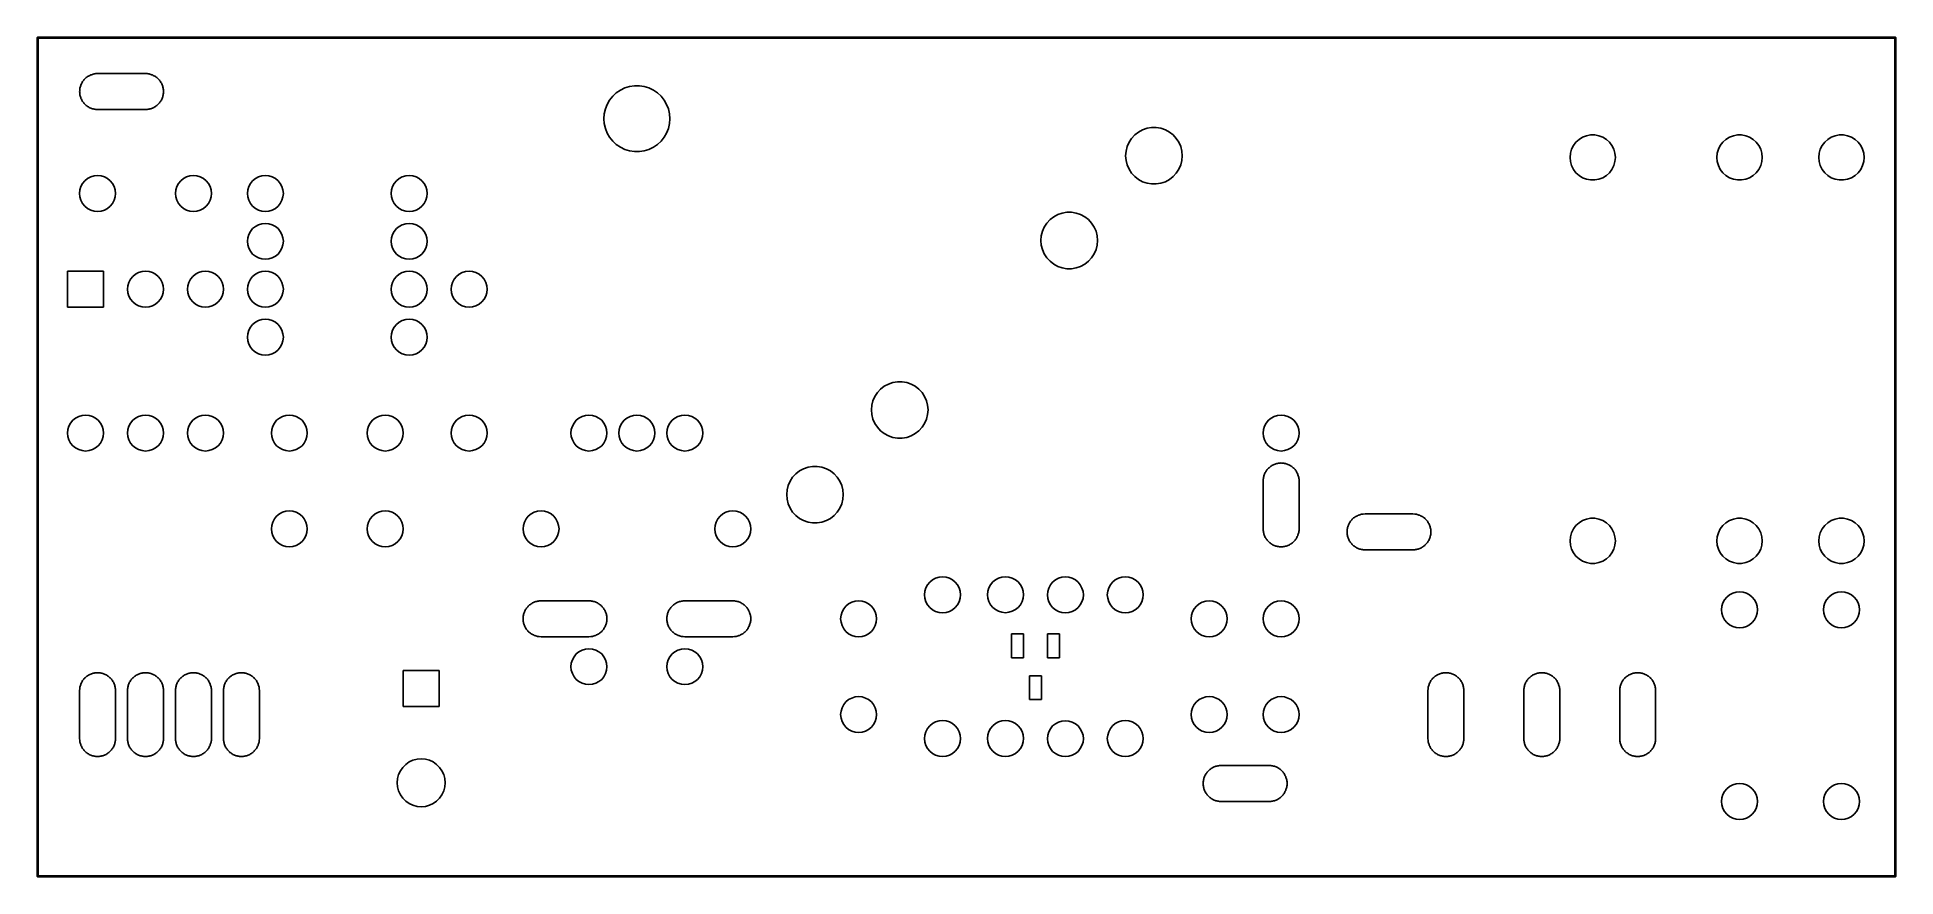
# Model space of a CAD drawing. Extents: x 95.2 to 193.7, y -111.1 to -66.6.
import ezdxf

# ---------------------------------------------------------------- set-up
doc = ezdxf.new("R2010")
doc.units = 0
doc.layers.add('BLACK', color=7, linetype='CONTINUOUS')

msp = doc.modelspace()

# ---------------------------------------------------------------- linework, layer by layer
at = {"layer": 'BLACK', "linetype": 'CONTINUOUS'}
for p, q in [((95.225, -66.675), (95.226903, -66.665433)), ((95.225, -111.125), (95.225, -66.675)), ((95.226903, -66.665433), (95.240433, -66.651903)), ((95.240433, -66.651903), (95.25, -66.65)), ((95.25, -66.65), (193.675, -66.65)), ((95.275, -66.7), (95.275, -111.1)), ((193.65, -66.7), (95.275, -66.7)), ((193.65, -111.1), (193.65, -66.7)), ((193.675, -66.65), (193.684567, -66.651903)), ((193.684567, -66.651903), (193.698097, -66.665433)), ((193.698097, -66.665433), (193.7, -66.675)), ((193.7, -66.675), (193.7, -111.125)), ((97.662712, -68.967144), (97.688708, -68.92824)), ((97.688708, -68.92824), (97.721796, -68.895151)), ((97.721796, -68.895151), (97.751481, -68.858981)), ((97.751481, -68.858981), (97.787651, -68.829296)), ((97.787651, -68.829296), (97.82074, -68.796208)), ((97.82074, -68.796208), (97.859644, -68.770212)), ((97.859644, -68.770212), (97.895819, -68.740525)), ((97.895819, -68.740525), (97.93709, -68.718464)), ((97.93709, -68.718464), (97.975995, -68.69247)), ((97.975995, -68.69247), (98.019226, -68.674562)), ((98.019226, -68.674562), (98.060494, -68.652505)), ((98.060494, -68.652505), (98.105269, -68.638922)), ((98.105269, -68.638922), (98.148504, -68.621014)), ((98.148504, -68.621014), (98.194398, -68.611885)), ((98.194398, -68.611885), (98.239176, -68.598302)), ((98.239176, -68.598302), (98.285748, -68.593715)), ((98.285748, -68.593715), (98.331639, -68.584587)), ((98.331639, -68.584587), (98.425, -68.58)), ((98.425, -68.58), (100.965, -68.58)), ((100.965, -68.58), (101.058361, -68.584587)), ((101.058361, -68.584587), (101.104251, -68.593715)), ((101.104251, -68.593715), (101.150824, -68.598302)), ((101.150824, -68.598302), (101.195601, -68.611885)), ((101.195601, -68.611885), (101.241496, -68.621014)), ((101.241496, -68.621014), (101.28473, -68.638922)), ((101.28473, -68.638922), (101.329506, -68.652505)), ((101.329506, -68.652505), (101.370773, -68.674562)), ((101.370773, -68.674562), (101.414005, -68.69247)), ((101.414005, -68.69247), (101.452909, -68.718464)), ((101.452909, -68.718464), (101.494181, -68.740525)), ((101.494181, -68.740525), (101.530355, -68.770212)), ((101.530355, -68.770212), (101.56926, -68.796208)), ((101.56926, -68.796208), (101.602348, -68.829296)), ((101.602348, -68.829296), (101.638519, -68.858981)), ((101.638519, -68.858981), (101.668203, -68.895151)), ((101.668203, -68.895151), (101.701292, -68.92824)), ((101.701292, -68.92824), (101.727287, -68.967144)), ((97.4725, -69.5325), (97.477087, -69.485927)), ((97.477087, -69.579072), (97.4725, -69.5325)), ((97.477087, -69.439139), (97.486215, -69.393248)), ((97.477087, -69.485927), (97.477087, -69.439139)), ((97.477087, -69.625861), (97.477087, -69.579072)), ((97.486215, -69.671751), (97.477087, -69.625861)), ((97.486215, -69.393248), (97.490802, -69.346676)), ((97.490802, -69.718324), (97.486215, -69.671751)), ((97.490802, -69.346676), (97.504385, -69.301898)), ((97.504385, -69.763101), (97.490802, -69.718324)), ((97.504385, -69.301898), (97.513514, -69.256004)), ((97.513514, -69.808996), (97.504385, -69.763101)), ((97.513514, -69.256004), (97.531422, -69.212769)), ((97.531422, -69.85223), (97.513514, -69.808996)), ((97.531422, -69.212769), (97.545005, -69.167994)), ((97.545005, -69.897006), (97.531422, -69.85223)), ((97.545005, -69.167994), (97.567062, -69.126726)), ((97.567062, -69.938273), (97.545005, -69.897006)), ((97.567062, -69.126726), (97.58497, -69.083495)), ((97.58497, -69.083495), (97.610964, -69.04459)), ((97.610964, -69.04459), (97.633025, -69.003319)), ((97.633025, -69.003319), (97.662712, -68.967144)), ((101.727287, -68.967144), (101.756975, -69.003319)), ((101.756975, -69.003319), (101.779035, -69.04459)), ((101.779035, -69.04459), (101.80503, -69.083495)), ((101.80503, -69.083495), (101.822937, -69.126726)), ((101.822937, -69.126726), (101.844995, -69.167994)), ((101.844995, -69.897006), (101.822937, -69.938273)), ((101.844995, -69.167994), (101.858577, -69.212769)), ((101.858577, -69.85223), (101.844995, -69.897006)), ((101.858577, -69.212769), (101.876486, -69.256004)), ((101.876486, -69.808996), (101.858577, -69.85223)), ((101.876486, -69.256004), (101.885614, -69.301898)), ((101.885614, -69.763101), (101.876486, -69.808996)), ((101.885614, -69.301898), (101.899198, -69.346676)), ((101.899198, -69.718324), (101.885614, -69.763101)), ((101.899198, -69.346676), (101.903784, -69.393248)), ((101.903784, -69.671751), (101.899198, -69.718324)), ((101.903784, -69.393248), (101.912913, -69.439139)), ((101.912913, -69.625861), (101.903784, -69.671751)), ((101.912913, -69.439139), (101.912913, -69.485927)), ((101.912913, -69.485927), (101.9175, -69.5325)), ((101.9175, -69.5325), (101.912913, -69.579072)), ((101.912913, -69.579072), (101.912913, -69.625861)), ((125.554082, -69.98419), (125.717159, -69.779698)), ((125.717159, -69.779698), (125.908893, -69.601795)), ((125.908893, -69.601795), (126.125, -69.454456)), ((126.125, -69.454456), (126.360653, -69.340971)), ((126.360653, -69.340971), (126.610588, -69.263876)), ((126.610588, -69.263876), (126.869222, -69.224893)), ((126.869222, -69.224893), (127.130778, -69.224893)), ((127.130778, -69.224893), (127.389412, -69.263876)), ((127.389412, -69.263876), (127.639347, -69.340971)), ((127.639347, -69.340971), (127.875, -69.454456)), ((127.875, -69.454456), (128.091107, -69.601795)), ((128.091107, -69.601795), (128.282841, -69.779698)), ((128.282841, -69.779698), (128.445918, -69.98419)), ((97.58497, -69.981505), (97.567062, -69.938273)), ((97.610964, -70.020409), (97.58497, -69.981505)), ((97.633025, -70.061681), (97.610964, -70.020409)), ((97.662712, -70.097855), (97.633025, -70.061681)), ((97.688708, -70.13676), (97.662712, -70.097855)), ((97.721796, -70.169848), (97.688708, -70.13676)), ((97.751481, -70.206019), (97.721796, -70.169848)), ((97.787651, -70.235703), (97.751481, -70.206019)), ((97.82074, -70.268792), (97.787651, -70.235703)), ((97.859644, -70.294787), (97.82074, -70.268792)), ((97.895819, -70.324475), (97.859644, -70.294787)), ((97.93709, -70.346535), (97.895819, -70.324475)), ((97.975995, -70.37253), (97.93709, -70.346535)), ((98.019226, -70.390437), (97.975995, -70.37253)), ((98.060494, -70.412495), (98.019226, -70.390437)), ((98.105269, -70.426077), (98.060494, -70.412495)), ((98.148504, -70.443986), (98.105269, -70.426077)), ((98.194398, -70.453114), (98.148504, -70.443986)), ((98.239176, -70.466698), (98.194398, -70.453114)), ((98.285748, -70.471284), (98.239176, -70.466698)), ((98.331639, -70.480413), (98.285748, -70.471284)), ((98.425, -70.485), (98.331639, -70.480413)), ((100.965, -70.485), (98.425, -70.485)), ((101.058361, -70.480413), (100.965, -70.485)), ((101.104251, -70.471284), (101.058361, -70.480413)), ((101.150824, -70.466698), (101.104251, -70.471284)), ((101.195601, -70.453114), (101.150824, -70.466698)), ((101.241496, -70.443986), (101.195601, -70.453114)), ((101.28473, -70.426077), (101.241496, -70.443986)), ((101.329506, -70.412495), (101.28473, -70.426077)), ((101.370773, -70.390437), (101.329506, -70.412495)), ((101.414005, -70.37253), (101.370773, -70.390437)), ((101.452909, -70.346535), (101.414005, -70.37253)), ((101.494181, -70.324475), (101.452909, -70.346535)), ((101.530355, -70.294787), (101.494181, -70.324475)), ((101.56926, -70.268792), (101.530355, -70.294787)), ((101.602348, -70.235703), (101.56926, -70.268792)), ((101.638519, -70.206019), (101.602348, -70.235703)), ((101.668203, -70.169848), (101.638519, -70.206019)), ((101.701292, -70.13676), (101.668203, -70.169848)), ((101.727287, -70.097855), (101.701292, -70.13676)), ((101.756975, -70.061681), (101.727287, -70.097855)), ((101.779035, -70.020409), (101.756975, -70.061681)), ((101.80503, -69.981505), (101.779035, -70.020409)), ((101.822937, -69.938273), (101.80503, -69.981505)), ((125.25, -70.97), (125.269546, -70.709176)), ((125.269546, -70.709176), (125.327748, -70.454178)), ((125.327748, -70.454178), (125.423304, -70.210703)), ((125.423304, -70.210703), (125.554082, -69.98419)), ((128.445918, -69.98419), (128.576696, -70.210703)), ((128.576696, -70.210703), (128.672252, -70.454178)), ((128.672252, -70.454178), (128.730454, -70.709176)), ((128.730454, -70.709176), (128.75, -70.97)), ((125.269546, -71.230824), (125.25, -70.97)), ((125.327748, -71.485822), (125.269546, -71.230824)), ((125.423304, -71.729297), (125.327748, -71.485822)), ((125.554082, -71.95581), (125.423304, -71.729297)), ((128.576696, -71.729297), (128.445918, -71.95581)), ((128.672252, -71.485822), (128.576696, -71.729297)), ((128.730454, -71.230824), (128.672252, -71.485822)), ((128.75, -70.97), (128.730454, -71.230824)), ((153.211545, -72.013425), (153.379334, -71.831158)), ((153.379334, -71.831158), (153.574834, -71.678994)), ((153.574834, -71.678994), (153.792713, -71.561084)), ((153.792713, -71.561084), (154.027028, -71.480644)), ((154.027028, -71.480644), (154.271387, -71.439867)), ((154.271387, -71.439867), (154.519125, -71.439867)), ((154.519125, -71.439867), (154.763484, -71.480644)), ((154.763484, -71.480644), (154.997799, -71.561084)), ((154.997799, -71.561084), (155.215678, -71.678994)), ((155.215678, -71.678994), (155.411178, -71.831158)), ((155.411178, -71.831158), (155.578967, -72.013425)), ((177.106364, -71.950804), (177.312854, -71.870809)), ((177.312854, -71.870809), (177.530528, -71.830119)), ((177.530528, -71.830119), (177.751972, -71.830119)), ((177.751972, -71.830119), (177.969646, -71.870809)), ((177.969646, -71.870809), (178.176136, -71.950804)), ((184.885114, -71.950804), (185.091604, -71.870809)), ((185.091604, -71.870809), (185.309278, -71.830119)), ((185.309278, -71.830119), (185.530722, -71.830119)), ((185.530722, -71.830119), (185.748396, -71.870809)), ((185.748396, -71.870809), (185.954886, -71.950804)), ((190.282614, -71.950804), (190.489104, -71.870809)), ((190.489104, -71.870809), (190.706778, -71.830119)), ((190.706778, -71.830119), (190.928222, -71.830119)), ((190.928222, -71.830119), (191.145896, -71.870809)), ((191.145896, -71.870809), (191.352386, -71.950804)), ((125.717159, -72.160302), (125.554082, -71.95581)), ((125.908893, -72.338205), (125.717159, -72.160302)), ((126.125, -72.485544), (125.908893, -72.338205)), ((126.360653, -72.599029), (126.125, -72.485544)), ((126.610588, -72.676124), (126.360653, -72.599029)), ((126.869222, -72.715107), (126.610588, -72.676124)), ((127.130778, -72.715107), (126.869222, -72.715107)), ((127.389412, -72.676124), (127.130778, -72.715107)), ((127.639347, -72.599029), (127.389412, -72.676124)), ((127.875, -72.485544), (127.639347, -72.599029)), ((128.091107, -72.338205), (127.875, -72.485544)), ((128.282841, -72.160302), (128.091107, -72.338205)), ((128.445918, -71.95581), (128.282841, -72.160302)), ((152.895256, -72.934744), (152.915714, -72.687852)), ((152.915714, -72.687852), (152.97653, -72.447695)), ((152.97653, -72.447695), (153.076045, -72.220823)), ((153.076045, -72.220823), (153.211545, -72.013425)), ((155.578967, -72.013425), (155.714467, -72.220823)), ((155.714467, -72.220823), (155.813982, -72.447695)), ((155.813982, -72.447695), (155.874798, -72.687852)), ((155.874798, -72.687852), (155.895256, -72.934744)), ((176.44125, -73.025), (176.461682, -72.804501)), ((176.461682, -72.804501), (176.522283, -72.59151)), ((176.522283, -72.59151), (176.620989, -72.393281)), ((176.620989, -72.393281), (176.754439, -72.216565)), ((176.754439, -72.216565), (176.918088, -72.067379)), ((176.918088, -72.067379), (177.106364, -71.950804)), ((178.176136, -71.950804), (178.364412, -72.067379)), ((178.364412, -72.067379), (178.528061, -72.216565)), ((178.528061, -72.216565), (178.661511, -72.393281)), ((178.661511, -72.393281), (178.760217, -72.59151)), ((178.760217, -72.59151), (178.820818, -72.804501)), ((178.820818, -72.804501), (178.84125, -73.025)), ((184.22, -73.025), (184.240432, -72.804501)), ((184.240432, -72.804501), (184.301033, -72.59151)), ((184.301033, -72.59151), (184.399739, -72.393281)), ((184.399739, -72.393281), (184.533189, -72.216565)), ((184.533189, -72.216565), (184.696838, -72.067379)), ((184.696838, -72.067379), (184.885114, -71.950804)), ((185.954886, -71.950804), (186.143162, -72.067379)), ((186.143162, -72.067379), (186.306811, -72.216565)), ((186.306811, -72.216565), (186.440261, -72.393281)), ((186.440261, -72.393281), (186.538967, -72.59151)), ((186.538967, -72.59151), (186.599568, -72.804501)), ((186.599568, -72.804501), (186.62, -73.025)), ((189.6175, -73.025), (189.637932, -72.804501)), ((189.637932, -72.804501), (189.698533, -72.59151)), ((189.698533, -72.59151), (189.797239, -72.393281)), ((189.797239, -72.393281), (189.930689, -72.216565)), ((189.930689, -72.216565), (190.094338, -72.067379)), ((190.094338, -72.067379), (190.282614, -71.950804)), ((191.352386, -71.950804), (191.540662, -72.067379)), ((191.540662, -72.067379), (191.704311, -72.216565)), ((191.704311, -72.216565), (191.837761, -72.393281)), ((191.837761, -72.393281), (191.936467, -72.59151)), ((191.936467, -72.59151), (191.997068, -72.804501)), ((191.997068, -72.804501), (192.0175, -73.025)), ((152.915714, -73.181636), (152.895256, -72.934744)), ((152.97653, -73.421793), (152.915714, -73.181636)), ((153.076045, -73.648665), (152.97653, -73.421793)), ((153.211545, -73.856063), (153.076045, -73.648665)), ((153.379334, -74.03833), (153.211545, -73.856063)), ((155.578967, -73.856063), (155.411178, -74.03833)), ((155.714467, -73.648665), (155.578967, -73.856063)), ((155.813982, -73.421793), (155.714467, -73.648665)), ((155.874798, -73.181636), (155.813982, -73.421793)), ((155.895256, -72.934744), (155.874798, -73.181636)), ((176.461682, -73.245499), (176.44125, -73.025)), ((176.522283, -73.45849), (176.461682, -73.245499)), ((176.620989, -73.656719), (176.522283, -73.45849)), ((176.754439, -73.833435), (176.620989, -73.656719)), ((176.918088, -73.982621), (176.754439, -73.833435)), ((178.528061, -73.833435), (178.364412, -73.982621)), ((178.661511, -73.656719), (178.528061, -73.833435)), ((178.760217, -73.45849), (178.661511, -73.656719)), ((178.820818, -73.245499), (178.760217, -73.45849)), ((178.84125, -73.025), (178.820818, -73.245499)), ((184.240432, -73.245499), (184.22, -73.025)), ((184.301033, -73.45849), (184.240432, -73.245499)), ((184.399739, -73.656719), (184.301033, -73.45849)), ((184.533189, -73.833435), (184.399739, -73.656719)), ((184.696838, -73.982621), (184.533189, -73.833435)), ((186.306811, -73.833435), (186.143162, -73.982621)), ((186.440261, -73.656719), (186.306811, -73.833435)), ((186.538967, -73.45849), (186.440261, -73.656719)), ((186.599568, -73.245499), (186.538967, -73.45849)), ((186.62, -73.025), (186.599568, -73.245499)), ((189.637932, -73.245499), (189.6175, -73.025)), ((189.698533, -73.45849), (189.637932, -73.245499)), ((189.797239, -73.656719), (189.698533, -73.45849)), ((189.930689, -73.833435), (189.797239, -73.656719)), ((190.094338, -73.982621), (189.930689, -73.833435)), ((191.704311, -73.833435), (191.540662, -73.982621)), ((191.837761, -73.656719), (191.704311, -73.833435)), ((191.936467, -73.45849), (191.837761, -73.656719)), ((191.997068, -73.245499), (191.936467, -73.45849)), ((192.0175, -73.025), (191.997068, -73.245499)), ((97.4725, -74.93), (97.490802, -74.744176)), ((97.490802, -74.744176), (97.545005, -74.565494)), ((97.545005, -74.565494), (97.633025, -74.400819)), ((97.633025, -74.400819), (97.751481, -74.256481)), ((97.751481, -74.256481), (97.895819, -74.138025)), ((97.895819, -74.138025), (98.060494, -74.050005)), ((98.060494, -74.050005), (98.239176, -73.995802)), ((98.239176, -73.995802), (98.425, -73.9775)), ((98.425, -73.9775), (98.610824, -73.995802)), ((98.610824, -73.995802), (98.789506, -74.050005)), ((98.789506, -74.050005), (98.954181, -74.138025)), ((98.954181, -74.138025), (99.098519, -74.256481)), ((99.098519, -74.256481), (99.216975, -74.400819)), ((99.216975, -74.400819), (99.304995, -74.565494)), ((99.304995, -74.565494), (99.359198, -74.744176)), ((99.359198, -74.744176), (99.3775, -74.93)), ((102.5525, -74.93), (102.570802, -74.744176)), ((102.570802, -74.744176), (102.625005, -74.565494)), ((102.625005, -74.565494), (102.713025, -74.400819)), ((102.713025, -74.400819), (102.831481, -74.256481)), ((102.831481, -74.256481), (102.975819, -74.138025)), ((102.975819, -74.138025), (103.140494, -74.050005)), ((103.140494, -74.050005), (103.319176, -73.995802)), ((103.319176, -73.995802), (103.505, -73.9775)), ((103.505, -73.9775), (103.690824, -73.995802)), ((103.690824, -73.995802), (103.869506, -74.050005)), ((103.869506, -74.050005), (104.034181, -74.138025)), ((104.034181, -74.138025), (104.178519, -74.256481)), ((104.178519, -74.256481), (104.296975, -74.400819)), ((104.296975, -74.400819), (104.384995, -74.565494)), ((104.384995, -74.565494), (104.439198, -74.744176)), ((104.439198, -74.744176), (104.4575, -74.93)), ((106.3625, -74.93), (106.380802, -74.744176)), ((106.380802, -74.744176), (106.435005, -74.565494)), ((106.435005, -74.565494), (106.523025, -74.400819)), ((106.523025, -74.400819), (106.641481, -74.256481)), ((106.641481, -74.256481), (106.785819, -74.138025)), ((106.785819, -74.138025), (106.950494, -74.050005)), ((106.950494, -74.050005), (107.129176, -73.995802)), ((107.129176, -73.995802), (107.315, -73.9775)), ((107.315, -73.9775), (107.500824, -73.995802)), ((107.500824, -73.995802), (107.679506, -74.050005)), ((107.679506, -74.050005), (107.844181, -74.138025)), ((107.844181, -74.138025), (107.988519, -74.256481)), ((107.988519, -74.256481), (108.106975, -74.400819)), ((108.106975, -74.400819), (108.194995, -74.565494)), ((108.194995, -74.565494), (108.249198, -74.744176)), ((108.249198, -74.744176), (108.2675, -74.93)), ((113.9825, -74.93), (114.000802, -74.744176)), ((114.000802, -74.744176), (114.055005, -74.565494)), ((114.055005, -74.565494), (114.143025, -74.400819)), ((114.143025, -74.400819), (114.261481, -74.256481)), ((114.261481, -74.256481), (114.405819, -74.138025)), ((114.405819, -74.138025), (114.570494, -74.050005)), ((114.570494, -74.050005), (114.749176, -73.995802)), ((114.749176, -73.995802), (114.935, -73.9775)), ((114.935, -73.9775), (115.120824, -73.995802)), ((115.120824, -73.995802), (115.299506, -74.050005)), ((115.299506, -74.050005), (115.464181, -74.138025)), ((115.464181, -74.138025), (115.608519, -74.256481)), ((115.608519, -74.256481), (115.726975, -74.400819)), ((115.726975, -74.400819), (115.814995, -74.565494)), ((115.814995, -74.565494), (115.869198, -74.744176)), ((115.869198, -74.744176), (115.8875, -74.93)), ((153.574834, -74.190494), (153.379334, -74.03833)), ((153.792713, -74.308404), (153.574834, -74.190494)), ((154.027028, -74.388844), (153.792713, -74.308404)), ((154.271387, -74.429621), (154.027028, -74.388844)), ((154.519125, -74.429621), (154.271387, -74.429621)), ((154.763484, -74.388844), (154.519125, -74.429621)), ((154.997799, -74.308404), (154.763484, -74.388844)), ((155.215678, -74.190494), (154.997799, -74.308404)), ((155.411178, -74.03833), (155.215678, -74.190494)), ((177.106364, -74.099196), (176.918088, -73.982621)), ((177.312854, -74.179191), (177.106364, -74.099196)), ((177.530528, -74.219881), (177.312854, -74.179191)), ((177.751972, -74.219881), (177.530528, -74.219881)), ((177.969646, -74.179191), (177.751972, -74.219881)), ((178.176136, -74.099196), (177.969646, -74.179191)), ((178.364412, -73.982621), (178.176136, -74.099196)), ((184.885114, -74.099196), (184.696838, -73.982621)), ((185.091604, -74.179191), (184.885114, -74.099196)), ((185.309278, -74.219881), (185.091604, -74.179191)), ((185.530722, -74.219881), (185.309278, -74.219881)), ((185.748396, -74.179191), (185.530722, -74.219881)), ((185.954886, -74.099196), (185.748396, -74.179191)), ((186.143162, -73.982621), (185.954886, -74.099196)), ((190.282614, -74.099196), (190.094338, -73.982621)), ((190.489104, -74.179191), (190.282614, -74.099196)), ((190.706778, -74.219881), (190.489104, -74.179191)), ((190.928222, -74.219881), (190.706778, -74.219881)), ((191.145896, -74.179191), (190.928222, -74.219881)), ((191.352386, -74.099196), (191.145896, -74.179191)), ((191.540662, -73.982621), (191.352386, -74.099196)), ((97.490802, -75.115824), (97.4725, -74.93)), ((97.545005, -75.294506), (97.490802, -75.115824)), ((97.633025, -75.459181), (97.545005, -75.294506)), ((97.751481, -75.603519), (97.633025, -75.459181)), ((97.895819, -75.721975), (97.751481, -75.603519)), ((98.060494, -75.809995), (97.895819, -75.721975)), ((98.239176, -75.864198), (98.060494, -75.809995)), ((98.789506, -75.809995), (98.610824, -75.864198)), ((98.954181, -75.721975), (98.789506, -75.809995)), ((99.098519, -75.603519), (98.954181, -75.721975)), ((99.216975, -75.459181), (99.098519, -75.603519)), ((99.304995, -75.294506), (99.216975, -75.459181)), ((99.359198, -75.115824), (99.304995, -75.294506)), ((99.3775, -74.93), (99.359198, -75.115824)), ((102.570802, -75.115824), (102.5525, -74.93)), ((102.625005, -75.294506), (102.570802, -75.115824)), ((102.713025, -75.459181), (102.625005, -75.294506)), ((102.831481, -75.603519), (102.713025, -75.459181)), ((102.975819, -75.721975), (102.831481, -75.603519)), ((103.140494, -75.809995), (102.975819, -75.721975)), ((103.319176, -75.864198), (103.140494, -75.809995)), ((103.869506, -75.809995), (103.690824, -75.864198)), ((104.034181, -75.721975), (103.869506, -75.809995)), ((104.178519, -75.603519), (104.034181, -75.721975)), ((104.296975, -75.459181), (104.178519, -75.603519)), ((104.384995, -75.294506), (104.296975, -75.459181)), ((104.439198, -75.115824), (104.384995, -75.294506)), ((104.4575, -74.93), (104.439198, -75.115824)), ((106.380802, -75.115824), (106.3625, -74.93)), ((106.435005, -75.294506), (106.380802, -75.115824)), ((106.523025, -75.459181), (106.435005, -75.294506)), ((106.641481, -75.603519), (106.523025, -75.459181)), ((106.785819, -75.721975), (106.641481, -75.603519)), ((106.950494, -75.809995), (106.785819, -75.721975)), ((107.129176, -75.864198), (106.950494, -75.809995)), ((107.679506, -75.809995), (107.500824, -75.864198)), ((107.844181, -75.721975), (107.679506, -75.809995)), ((107.988519, -75.603519), (107.844181, -75.721975)), ((108.106975, -75.459181), (107.988519, -75.603519)), ((108.194995, -75.294506), (108.106975, -75.459181)), ((108.249198, -75.115824), (108.194995, -75.294506)), ((108.2675, -74.93), (108.249198, -75.115824)), ((114.000802, -75.115824), (113.9825, -74.93)), ((114.055005, -75.294506), (114.000802, -75.115824)), ((114.143025, -75.459181), (114.055005, -75.294506)), ((114.261481, -75.603519), (114.143025, -75.459181)), ((114.405819, -75.721975), (114.261481, -75.603519)), ((114.570494, -75.809995), (114.405819, -75.721975)), ((114.749176, -75.864198), (114.570494, -75.809995)), ((115.299506, -75.809995), (115.120824, -75.864198)), ((115.464181, -75.721975), (115.299506, -75.809995)), ((115.608519, -75.603519), (115.464181, -75.721975)), ((115.726975, -75.459181), (115.608519, -75.603519)), ((115.814995, -75.294506), (115.726975, -75.459181)), ((115.869198, -75.115824), (115.814995, -75.294506)), ((115.8875, -74.93), (115.869198, -75.115824)), ((98.425, -75.8825), (98.239176, -75.864198)), ((98.610824, -75.864198), (98.425, -75.8825)), ((103.505, -75.8825), (103.319176, -75.864198)), ((103.690824, -75.864198), (103.505, -75.8825)), ((106.523025, -76.940819), (106.641481, -76.796481)), ((106.641481, -76.796481), (106.785819, -76.678025)), ((106.785819, -76.678025), (106.950494, -76.590005)), ((106.950494, -76.590005), (107.129176, -76.535802)), ((107.315, -75.8825), (107.129176, -75.864198)), ((107.129176, -76.535802), (107.315, -76.5175)), ((107.500824, -75.864198), (107.315, -75.8825)), ((107.315, -76.5175), (107.500824, -76.535802)), ((107.500824, -76.535802), (107.679506, -76.590005)), ((107.679506, -76.590005), (107.844181, -76.678025)), ((107.844181, -76.678025), (107.988519, -76.796481)), ((107.988519, -76.796481), (108.106975, -76.940819)), ((114.143025, -76.940819), (114.261481, -76.796481)), ((114.261481, -76.796481), (114.405819, -76.678025)), ((114.405819, -76.678025), (114.570494, -76.590005)), ((114.570494, -76.590005), (114.749176, -76.535802)), ((114.935, -75.8825), (114.749176, -75.864198)), ((114.749176, -76.535802), (114.935, -76.5175)), ((115.120824, -75.864198), (114.935, -75.8825)), ((114.935, -76.5175), (115.120824, -76.535802)), ((115.120824, -76.535802), (115.299506, -76.590005)), ((115.299506, -76.590005), (115.464181, -76.678025)), ((115.464181, -76.678025), (115.608519, -76.796481)), ((115.608519, -76.796481), (115.726975, -76.940819)), ((148.486402, -76.937823), (148.585917, -76.710951)), ((148.585917, -76.710951), (148.721417, -76.503553)), ((148.721417, -76.503553), (148.889206, -76.321286)), ((148.889206, -76.321286), (149.084706, -76.169122)), ((149.084706, -76.169122), (149.302585, -76.051212)), ((149.302585, -76.051212), (149.5369, -75.970772)), ((149.5369, -75.970772), (149.781259, -75.929995)), ((149.781259, -75.929995), (150.028997, -75.929995)), ((150.028997, -75.929995), (150.273356, -75.970772)), ((150.273356, -75.970772), (150.507671, -76.051212)), ((150.507671, -76.051212), (150.72555, -76.169122)), ((150.72555, -76.169122), (150.92105, -76.321286)), ((150.92105, -76.321286), (151.088839, -76.503553)), ((151.088839, -76.503553), (151.224339, -76.710951)), ((151.224339, -76.710951), (151.323854, -76.937823)), ((106.3625, -77.47), (106.380802, -77.284176)), ((106.380802, -77.655824), (106.3625, -77.47)), ((106.380802, -77.284176), (106.435005, -77.105494)), ((106.435005, -77.834506), (106.380802, -77.655824)), ((106.435005, -77.105494), (106.523025, -76.940819)), ((108.106975, -76.940819), (108.194995, -77.105494)), ((108.194995, -77.105494), (108.249198, -77.284176)), ((108.249198, -77.655824), (108.194995, -77.834506)), ((108.249198, -77.284176), (108.2675, -77.47)), ((108.2675, -77.47), (108.249198, -77.655824)), ((113.9825, -77.47), (114.000802, -77.284176)), ((114.000802, -77.655824), (113.9825, -77.47)), ((114.000802, -77.284176), (114.055005, -77.105494)), ((114.055005, -77.834506), (114.000802, -77.655824)), ((114.055005, -77.105494), (114.143025, -76.940819)), ((115.726975, -76.940819), (115.814995, -77.105494)), ((115.814995, -77.105494), (115.869198, -77.284176)), ((115.869198, -77.655824), (115.814995, -77.834506)), ((115.869198, -77.284176), (115.8875, -77.47)), ((115.8875, -77.47), (115.869198, -77.655824)), ((148.405128, -77.424872), (148.425586, -77.17798)), ((148.425586, -77.671764), (148.405128, -77.424872)), ((148.425586, -77.17798), (148.486402, -76.937823)), ((148.486402, -77.911921), (148.425586, -77.671764)), ((151.323854, -76.937823), (151.38467, -77.17798)), ((151.38467, -77.671764), (151.323854, -77.911921)), ((151.38467, -77.17798), (151.405128, -77.424872)), ((151.405128, -77.424872), (151.38467, -77.671764)), ((106.523025, -77.999181), (106.435005, -77.834506)), ((106.641481, -78.143519), (106.523025, -77.999181)), ((106.785819, -78.261975), (106.641481, -78.143519)), ((106.950494, -78.349995), (106.785819, -78.261975)), ((107.129176, -78.404198), (106.950494, -78.349995)), ((107.315, -78.4225), (107.129176, -78.404198)), ((107.500824, -78.404198), (107.315, -78.4225)), ((107.679506, -78.349995), (107.500824, -78.404198)), ((107.844181, -78.261975), (107.679506, -78.349995)), ((107.988519, -78.143519), (107.844181, -78.261975)), ((108.106975, -77.999181), (107.988519, -78.143519)), ((108.194995, -77.834506), (108.106975, -77.999181)), ((114.143025, -77.999181), (114.055005, -77.834506)), ((114.261481, -78.143519), (114.143025, -77.999181)), ((114.405819, -78.261975), (114.261481, -78.143519)), ((114.570494, -78.349995), (114.405819, -78.261975)), ((114.749176, -78.404198), (114.570494, -78.349995)), ((114.935, -78.4225), (114.749176, -78.404198)), ((115.120824, -78.404198), (114.935, -78.4225)), ((115.299506, -78.349995), (115.120824, -78.404198)), ((115.464181, -78.261975), (115.299506, -78.349995)), ((115.608519, -78.143519), (115.464181, -78.261975)), ((115.726975, -77.999181), (115.608519, -78.143519)), ((115.814995, -77.834506), (115.726975, -77.999181)), ((148.585917, -78.138793), (148.486402, -77.911921)), ((148.721417, -78.346191), (148.585917, -78.138793)), ((148.889206, -78.528458), (148.721417, -78.346191)), ((149.084706, -78.680622), (148.889206, -78.528458)), ((149.302585, -78.798532), (149.084706, -78.680622)), ((150.72555, -78.680622), (150.507671, -78.798532)), ((150.92105, -78.528458), (150.72555, -78.680622)), ((151.088839, -78.346191), (150.92105, -78.528458)), ((151.224339, -78.138793), (151.088839, -78.346191)), ((151.323854, -77.911921), (151.224339, -78.138793)), ((96.8375, -80.9625), (96.8375, -79.0575)), ((96.8375, -79.0575), (98.7425, -79.0575)), ((98.7425, -79.0575), (98.7425, -80.9625)), ((100.030802, -79.824176), (100.085005, -79.645494)), ((100.085005, -79.645494), (100.173025, -79.480819)), ((100.173025, -79.480819), (100.291481, -79.336481)), ((100.291481, -79.336481), (100.435819, -79.218025)), ((100.435819, -79.218025), (100.600494, -79.130005)), ((100.600494, -79.130005), (100.779176, -79.075802)), ((100.779176, -79.075802), (100.965, -79.0575)), ((100.965, -79.0575), (101.150824, -79.075802)), ((101.150824, -79.075802), (101.329506, -79.130005)), ((101.329506, -79.130005), (101.494181, -79.218025)), ((101.494181, -79.218025), (101.638519, -79.336481)), ((101.638519, -79.336481), (101.756975, -79.480819)), ((101.756975, -79.480819), (101.844995, -79.645494)), ((101.844995, -79.645494), (101.899198, -79.824176)), ((103.205802, -79.824176), (103.260005, -79.645494)), ((103.260005, -79.645494), (103.348025, -79.480819)), ((103.348025, -79.480819), (103.466481, -79.336481)), ((103.466481, -79.336481), (103.610819, -79.218025)), ((103.610819, -79.218025), (103.775494, -79.130005)), ((103.775494, -79.130005), (103.954176, -79.075802)), ((103.954176, -79.075802), (104.14, -79.0575)), ((104.14, -79.0575), (104.325824, -79.075802)), ((104.325824, -79.075802), (104.504506, -79.130005)), ((104.504506, -79.130005), (104.669181, -79.218025)), ((104.669181, -79.218025), (104.813519, -79.336481)), ((104.813519, -79.336481), (104.931975, -79.480819)), ((104.931975, -79.480819), (105.019995, -79.645494)), ((105.019995, -79.645494), (105.074198, -79.824176)), ((106.380802, -79.824176), (106.435005, -79.645494)), ((106.435005, -79.645494), (106.523025, -79.480819)), ((106.523025, -79.480819), (106.641481, -79.336481)), ((106.641481, -79.336481), (106.785819, -79.218025)), ((106.785819, -79.218025), (106.950494, -79.130005)), ((106.950494, -79.130005), (107.129176, -79.075802)), ((107.129176, -79.075802), (107.315, -79.0575)), ((107.315, -79.0575), (107.500824, -79.075802)), ((107.500824, -79.075802), (107.679506, -79.130005)), ((107.679506, -79.130005), (107.844181, -79.218025)), ((107.844181, -79.218025), (107.988519, -79.336481)), ((107.988519, -79.336481), (108.106975, -79.480819)), ((108.106975, -79.480819), (108.194995, -79.645494)), ((108.194995, -79.645494), (108.249198, -79.824176)), ((114.000802, -79.824176), (114.055005, -79.645494)), ((114.055005, -79.645494), (114.143025, -79.480819)), ((114.143025, -79.480819), (114.261481, -79.336481)), ((114.261481, -79.336481), (114.405819, -79.218025)), ((114.405819, -79.218025), (114.570494, -79.130005)), ((114.570494, -79.130005), (114.749176, -79.075802)), ((114.749176, -79.075802), (114.935, -79.0575)), ((114.935, -79.0575), (115.120824, -79.075802)), ((115.120824, -79.075802), (115.299506, -79.130005)), ((115.299506, -79.130005), (115.464181, -79.218025)), ((115.464181, -79.218025), (115.608519, -79.336481)), ((115.608519, -79.336481), (115.726975, -79.480819)), ((115.726975, -79.480819), (115.814995, -79.645494)), ((115.814995, -79.645494), (115.869198, -79.824176)), ((117.175802, -79.824176), (117.230005, -79.645494)), ((117.230005, -79.645494), (117.318025, -79.480819)), ((117.318025, -79.480819), (117.436481, -79.336481)), ((117.436481, -79.336481), (117.580819, -79.218025)), ((117.580819, -79.218025), (117.745494, -79.130005)), ((117.745494, -79.130005), (117.924176, -79.075802)), ((117.924176, -79.075802), (118.11, -79.0575)), ((118.11, -79.0575), (118.295824, -79.075802)), ((118.295824, -79.075802), (118.474506, -79.130005)), ((118.474506, -79.130005), (118.639181, -79.218025)), ((118.639181, -79.218025), (118.783519, -79.336481)), ((118.783519, -79.336481), (118.901975, -79.480819)), ((118.901975, -79.480819), (118.989995, -79.645494)), ((118.989995, -79.645494), (119.044198, -79.824176)), ((149.5369, -78.878972), (149.302585, -78.798532)), ((149.781259, -78.919749), (149.5369, -78.878972)), ((150.028997, -78.919749), (149.781259, -78.919749)), ((150.273356, -78.878972), (150.028997, -78.919749)), ((150.507671, -78.798532), (150.273356, -78.878972)), ((100.0125, -80.01), (100.030802, -79.824176)), ((100.030802, -80.195824), (100.0125, -80.01)), ((100.085005, -80.374506), (100.030802, -80.195824)), ((100.173025, -80.539181), (100.085005, -80.374506)), ((100.291481, -80.683519), (100.173025, -80.539181)), ((100.435819, -80.801975), (100.291481, -80.683519)), ((101.638519, -80.683519), (101.494181, -80.801975)), ((101.756975, -80.539181), (101.638519, -80.683519)), ((101.844995, -80.374506), (101.756975, -80.539181)), ((101.899198, -80.195824), (101.844995, -80.374506)), ((101.899198, -79.824176), (101.9175, -80.01)), ((101.9175, -80.01), (101.899198, -80.195824)), ((103.1875, -80.01), (103.205802, -79.824176)), ((103.205802, -80.195824), (103.1875, -80.01)), ((103.260005, -80.374506), (103.205802, -80.195824)), ((103.348025, -80.539181), (103.260005, -80.374506)), ((103.466481, -80.683519), (103.348025, -80.539181)), ((103.610819, -80.801975), (103.466481, -80.683519)), ((104.813519, -80.683519), (104.669181, -80.801975)), ((104.931975, -80.539181), (104.813519, -80.683519)), ((105.019995, -80.374506), (104.931975, -80.539181)), ((105.074198, -80.195824), (105.019995, -80.374506)), ((105.074198, -79.824176), (105.0925, -80.01)), ((105.0925, -80.01), (105.074198, -80.195824)), ((106.3625, -80.01), (106.380802, -79.824176)), ((106.380802, -80.195824), (106.3625, -80.01)), ((106.435005, -80.374506), (106.380802, -80.195824)), ((106.523025, -80.539181), (106.435005, -80.374506)), ((106.641481, -80.683519), (106.523025, -80.539181)), ((106.785819, -80.801975), (106.641481, -80.683519)), ((107.988519, -80.683519), (107.844181, -80.801975)), ((108.106975, -80.539181), (107.988519, -80.683519)), ((108.194995, -80.374506), (108.106975, -80.539181)), ((108.249198, -80.195824), (108.194995, -80.374506)), ((108.249198, -79.824176), (108.2675, -80.01)), ((108.2675, -80.01), (108.249198, -80.195824)), ((113.9825, -80.01), (114.000802, -79.824176)), ((114.000802, -80.195824), (113.9825, -80.01)), ((114.055005, -80.374506), (114.000802, -80.195824)), ((114.143025, -80.539181), (114.055005, -80.374506)), ((114.261481, -80.683519), (114.143025, -80.539181)), ((114.405819, -80.801975), (114.261481, -80.683519)), ((115.608519, -80.683519), (115.464181, -80.801975)), ((115.726975, -80.539181), (115.608519, -80.683519)), ((115.814995, -80.374506), (115.726975, -80.539181)), ((115.869198, -80.195824), (115.814995, -80.374506)), ((115.869198, -79.824176), (115.8875, -80.01)), ((115.8875, -80.01), (115.869198, -80.195824)), ((117.1575, -80.01), (117.175802, -79.824176)), ((117.175802, -80.195824), (117.1575, -80.01)), ((117.230005, -80.374506), (117.175802, -80.195824)), ((117.318025, -80.539181), (117.230005, -80.374506)), ((117.436481, -80.683519), (117.318025, -80.539181)), ((117.580819, -80.801975), (117.436481, -80.683519)), ((118.783519, -80.683519), (118.639181, -80.801975)), ((118.901975, -80.539181), (118.783519, -80.683519)), ((118.989995, -80.374506), (118.901975, -80.539181)), ((119.044198, -80.195824), (118.989995, -80.374506)), ((119.044198, -79.824176), (119.0625, -80.01)), ((119.0625, -80.01), (119.044198, -80.195824)), ((98.7425, -80.9625), (96.8375, -80.9625)), ((100.600494, -80.889995), (100.435819, -80.801975)), ((100.779176, -80.944198), (100.600494, -80.889995)), ((100.965, -80.9625), (100.779176, -80.944198)), ((101.150824, -80.944198), (100.965, -80.9625)), ((101.329506, -80.889995), (101.150824, -80.944198)), ((101.494181, -80.801975), (101.329506, -80.889995)), ((103.775494, -80.889995), (103.610819, -80.801975)), ((103.954176, -80.944198), (103.775494, -80.889995)), ((104.14, -80.9625), (103.954176, -80.944198)), ((104.325824, -80.944198), (104.14, -80.9625)), ((104.504506, -80.889995), (104.325824, -80.944198)), ((104.669181, -80.801975), (104.504506, -80.889995)), ((106.950494, -80.889995), (106.785819, -80.801975)), ((106.785819, -81.758025), (106.950494, -81.670005)), ((107.129176, -80.944198), (106.950494, -80.889995)), ((106.950494, -81.670005), (107.129176, -81.615802)), ((107.315, -80.9625), (107.129176, -80.944198)), ((107.129176, -81.615802), (107.315, -81.5975)), ((107.500824, -80.944198), (107.315, -80.9625)), ((107.315, -81.5975), (107.500824, -81.615802)), ((107.679506, -80.889995), (107.500824, -80.944198)), ((107.500824, -81.615802), (107.679506, -81.670005)), ((107.844181, -80.801975), (107.679506, -80.889995)), ((107.679506, -81.670005), (107.844181, -81.758025)), ((114.570494, -80.889995), (114.405819, -80.801975)), ((114.405819, -81.758025), (114.570494, -81.670005)), ((114.749176, -80.944198), (114.570494, -80.889995)), ((114.570494, -81.670005), (114.749176, -81.615802)), ((114.935, -80.9625), (114.749176, -80.944198)), ((114.749176, -81.615802), (114.935, -81.5975)), ((115.120824, -80.944198), (114.935, -80.9625)), ((114.935, -81.5975), (115.120824, -81.615802)), ((115.299506, -80.889995), (115.120824, -80.944198)), ((115.120824, -81.615802), (115.299506, -81.670005)), ((115.464181, -80.801975), (115.299506, -80.889995)), ((115.299506, -81.670005), (115.464181, -81.758025)), ((117.745494, -80.889995), (117.580819, -80.801975)), ((117.924176, -80.944198), (117.745494, -80.889995)), ((118.11, -80.9625), (117.924176, -80.944198)), ((118.295824, -80.944198), (118.11, -80.9625)), ((118.474506, -80.889995), (118.295824, -80.944198)), ((118.639181, -80.801975), (118.474506, -80.889995)), ((106.3625, -82.55), (106.380802, -82.364176)), ((106.380802, -82.735824), (106.3625, -82.55)), ((106.380802, -82.364176), (106.435005, -82.185494)), ((106.435005, -82.185494), (106.523025, -82.020819)), ((106.523025, -82.020819), (106.641481, -81.876481)), ((106.641481, -81.876481), (106.785819, -81.758025)), ((107.844181, -81.758025), (107.988519, -81.876481)), ((107.988519, -81.876481), (108.106975, -82.020819)), ((108.106975, -82.020819), (108.194995, -82.185494)), ((108.194995, -82.185494), (108.249198, -82.364176)), ((108.249198, -82.364176), (108.2675, -82.55)), ((108.2675, -82.55), (108.249198, -82.735824)), ((113.9825, -82.55), (114.000802, -82.364176)), ((114.000802, -82.735824), (113.9825, -82.55)), ((114.000802, -82.364176), (114.055005, -82.185494)), ((114.055005, -82.185494), (114.143025, -82.020819)), ((114.143025, -82.020819), (114.261481, -81.876481)), ((114.261481, -81.876481), (114.405819, -81.758025)), ((115.464181, -81.758025), (115.608519, -81.876481)), ((115.608519, -81.876481), (115.726975, -82.020819)), ((115.726975, -82.020819), (115.814995, -82.185494)), ((115.814995, -82.185494), (115.869198, -82.364176)), ((115.869198, -82.364176), (115.8875, -82.55)), ((115.8875, -82.55), (115.869198, -82.735824)), ((106.435005, -82.914506), (106.380802, -82.735824)), ((106.523025, -83.079181), (106.435005, -82.914506)), ((106.641481, -83.223519), (106.523025, -83.079181)), ((106.785819, -83.341975), (106.641481, -83.223519)), ((106.950494, -83.429995), (106.785819, -83.341975)), ((107.129176, -83.484198), (106.950494, -83.429995)), ((107.315, -83.5025), (107.129176, -83.484198)), ((107.500824, -83.484198), (107.315, -83.5025)), ((107.679506, -83.429995), (107.500824, -83.484198)), ((107.844181, -83.341975), (107.679506, -83.429995)), ((107.988519, -83.223519), (107.844181, -83.341975)), ((108.106975, -83.079181), (107.988519, -83.223519)), ((108.194995, -82.914506), (108.106975, -83.079181)), ((108.249198, -82.735824), (108.194995, -82.914506)), ((114.055005, -82.914506), (114.000802, -82.735824)), ((114.143025, -83.079181), (114.055005, -82.914506)), ((114.261481, -83.223519), (114.143025, -83.079181)), ((114.405819, -83.341975), (114.261481, -83.223519)), ((114.570494, -83.429995), (114.405819, -83.341975)), ((114.749176, -83.484198), (114.570494, -83.429995)), ((114.935, -83.5025), (114.749176, -83.484198)), ((115.120824, -83.484198), (114.935, -83.5025)), ((115.299506, -83.429995), (115.120824, -83.484198)), ((115.464181, -83.341975), (115.299506, -83.429995)), ((115.608519, -83.223519), (115.464181, -83.341975)), ((115.726975, -83.079181), (115.608519, -83.223519)), ((115.814995, -82.914506), (115.726975, -83.079181)), ((115.869198, -82.735824), (115.814995, -82.914506)), ((139.605661, -85.691207), (139.741161, -85.483809)), ((139.741161, -85.483809), (139.90895, -85.301542)), ((139.90895, -85.301542), (140.10445, -85.149378)), ((140.10445, -85.149378), (140.322329, -85.031468)), ((140.322329, -85.031468), (140.556644, -84.951028)), ((140.556644, -84.951028), (140.801003, -84.910251)), ((140.801003, -84.910251), (141.048741, -84.910251)), ((141.048741, -84.910251), (141.2931, -84.951028)), ((141.2931, -84.951028), (141.527415, -85.031468)), ((141.527415, -85.031468), (141.745294, -85.149378)), ((141.745294, -85.149378), (141.940794, -85.301542)), ((141.940794, -85.301542), (142.108583, -85.483809)), ((142.108583, -85.483809), (142.244083, -85.691207)), ((139.424872, -86.405128), (139.44533, -86.158236)), ((139.44533, -86.65202), (139.424872, -86.405128)), ((139.44533, -86.158236), (139.506146, -85.918079)), ((139.506146, -86.892177), (139.44533, -86.65202)), ((139.506146, -85.918079), (139.605661, -85.691207)), ((142.244083, -85.691207), (142.343598, -85.918079)), ((142.343598, -85.918079), (142.404414, -86.158236)), ((142.404414, -86.65202), (142.343598, -86.892177)), ((142.404414, -86.158236), (142.424872, -86.405128)), ((142.424872, -86.405128), (142.404414, -86.65202)), ((96.8375, -87.63), (96.855802, -87.444176)), ((96.855802, -87.815824), (96.8375, -87.63)), ((96.855802, -87.444176), (96.910005, -87.265494)), ((96.910005, -87.265494), (96.998025, -87.100819)), ((96.998025, -87.100819), (97.116481, -86.956481)), ((97.116481, -86.956481), (97.260819, -86.838025)), ((97.260819, -86.838025), (97.425494, -86.750005)), ((97.425494, -86.750005), (97.604176, -86.695802)), ((97.604176, -86.695802), (97.79, -86.6775)), ((97.79, -86.6775), (97.975824, -86.695802)), ((97.975824, -86.695802), (98.154506, -86.750005)), ((98.154506, -86.750005), (98.319181, -86.838025)), ((98.319181, -86.838025), (98.463519, -86.956481)), ((98.463519, -86.956481), (98.581975, -87.100819)), ((98.581975, -87.100819), (98.669995, -87.265494)), ((98.669995, -87.265494), (98.724198, -87.444176)), ((98.724198, -87.444176), (98.7425, -87.63)), ((98.7425, -87.63), (98.724198, -87.815824)), ((100.0125, -87.63), (100.030802, -87.444176)), ((100.030802, -87.815824), (100.0125, -87.63)), ((100.030802, -87.444176), (100.085005, -87.265494)), ((100.085005, -87.265494), (100.173025, -87.100819)), ((100.173025, -87.100819), (100.291481, -86.956481)), ((100.291481, -86.956481), (100.435819, -86.838025)), ((100.435819, -86.838025), (100.600494, -86.750005)), ((100.600494, -86.750005), (100.779176, -86.695802)), ((100.779176, -86.695802), (100.965, -86.6775)), ((100.965, -86.6775), (101.150824, -86.695802)), ((101.150824, -86.695802), (101.329506, -86.750005)), ((101.329506, -86.750005), (101.494181, -86.838025)), ((101.494181, -86.838025), (101.638519, -86.956481)), ((101.638519, -86.956481), (101.756975, -87.100819)), ((101.756975, -87.100819), (101.844995, -87.265494)), ((101.844995, -87.265494), (101.899198, -87.444176)), ((101.899198, -87.444176), (101.9175, -87.63)), ((101.9175, -87.63), (101.899198, -87.815824)), ((103.1875, -87.63), (103.205802, -87.444176)), ((103.205802, -87.815824), (103.1875, -87.63)), ((103.205802, -87.444176), (103.260005, -87.265494)), ((103.260005, -87.265494), (103.348025, -87.100819)), ((103.348025, -87.100819), (103.466481, -86.956481)), ((103.466481, -86.956481), (103.610819, -86.838025)), ((103.610819, -86.838025), (103.775494, -86.750005)), ((103.775494, -86.750005), (103.954176, -86.695802)), ((103.954176, -86.695802), (104.14, -86.6775)), ((104.14, -86.6775), (104.325824, -86.695802)), ((104.325824, -86.695802), (104.504506, -86.750005)), ((104.504506, -86.750005), (104.669181, -86.838025)), ((104.669181, -86.838025), (104.813519, -86.956481)), ((104.813519, -86.956481), (104.931975, -87.100819)), ((104.931975, -87.100819), (105.019995, -87.265494)), ((105.019995, -87.265494), (105.074198, -87.444176)), ((105.074198, -87.444176), (105.0925, -87.63)), ((105.0925, -87.63), (105.074198, -87.815824)), ((107.6325, -87.63), (107.650802, -87.444176)), ((107.650802, -87.815824), (107.6325, -87.63)), ((107.650802, -87.444176), (107.705005, -87.265494)), ((107.705005, -87.265494), (107.793025, -87.100819)), ((107.793025, -87.100819), (107.911481, -86.956481)), ((107.911481, -86.956481), (108.055819, -86.838025)), ((108.055819, -86.838025), (108.220494, -86.750005)), ((108.220494, -86.750005), (108.399176, -86.695802)), ((108.399176, -86.695802), (108.585, -86.6775)), ((108.585, -86.6775), (108.770824, -86.695802)), ((108.770824, -86.695802), (108.949506, -86.750005)), ((108.949506, -86.750005), (109.114181, -86.838025)), ((109.114181, -86.838025), (109.258519, -86.956481)), ((109.258519, -86.956481), (109.376975, -87.100819)), ((109.376975, -87.100819), (109.464995, -87.265494)), ((109.464995, -87.265494), (109.519198, -87.444176)), ((109.519198, -87.444176), (109.5375, -87.63)), ((109.5375, -87.63), (109.519198, -87.815824)), ((112.7125, -87.63), (112.730802, -87.444176)), ((112.730802, -87.815824), (112.7125, -87.63)), ((112.730802, -87.444176), (112.785005, -87.265494)), ((112.785005, -87.265494), (112.873025, -87.100819)), ((112.873025, -87.100819), (112.991481, -86.956481)), ((112.991481, -86.956481), (113.135819, -86.838025)), ((113.135819, -86.838025), (113.300494, -86.750005)), ((113.300494, -86.750005), (113.479176, -86.695802)), ((113.479176, -86.695802), (113.665, -86.6775)), ((113.665, -86.6775), (113.850824, -86.695802)), ((113.850824, -86.695802), (114.029506, -86.750005)), ((114.029506, -86.750005), (114.194181, -86.838025)), ((114.194181, -86.838025), (114.338519, -86.956481)), ((114.338519, -86.956481), (114.456975, -87.100819)), ((114.456975, -87.100819), (114.544995, -87.265494)), ((114.544995, -87.265494), (114.599198, -87.444176)), ((114.599198, -87.444176), (114.6175, -87.63)), ((114.6175, -87.63), (114.599198, -87.815824)), ((117.1575, -87.63), (117.175802, -87.444176)), ((117.175802, -87.815824), (117.1575, -87.63)), ((117.175802, -87.444176), (117.230005, -87.265494)), ((117.230005, -87.265494), (117.318025, -87.100819)), ((117.318025, -87.100819), (117.436481, -86.956481)), ((117.436481, -86.956481), (117.580819, -86.838025)), ((117.580819, -86.838025), (117.745494, -86.750005)), ((117.745494, -86.750005), (117.924176, -86.695802)), ((117.924176, -86.695802), (118.11, -86.6775)), ((118.11, -86.6775), (118.295824, -86.695802)), ((118.295824, -86.695802), (118.474506, -86.750005)), ((118.474506, -86.750005), (118.639181, -86.838025)), ((118.639181, -86.838025), (118.783519, -86.956481)), ((118.783519, -86.956481), (118.901975, -87.100819)), ((118.901975, -87.100819), (118.989995, -87.265494)), ((118.989995, -87.265494), (119.044198, -87.444176)), ((119.044198, -87.444176), (119.0625, -87.63)), ((119.0625, -87.63), (119.044198, -87.815824)), ((123.5075, -87.63), (123.525802, -87.444176)), ((123.525802, -87.815824), (123.5075, -87.63)), ((123.525802, -87.444176), (123.580005, -87.265494)), ((123.580005, -87.265494), (123.668025, -87.100819)), ((123.668025, -87.100819), (123.786481, -86.956481)), ((123.786481, -86.956481), (123.930819, -86.838025)), ((123.930819, -86.838025), (124.095494, -86.750005)), ((124.095494, -86.750005), (124.274176, -86.695802)), ((124.274176, -86.695802), (124.46, -86.6775)), ((124.46, -86.6775), (124.645824, -86.695802)), ((124.645824, -86.695802), (124.824506, -86.750005)), ((124.824506, -86.750005), (124.989181, -86.838025)), ((124.989181, -86.838025), (125.133519, -86.956481)), ((125.133519, -86.956481), (125.251975, -87.100819)), ((125.251975, -87.100819), (125.339995, -87.265494)), ((125.339995, -87.265494), (125.394198, -87.444176)), ((125.394198, -87.444176), (125.4125, -87.63)), ((125.4125, -87.63), (125.394198, -87.815824)), ((126.0475, -87.63), (126.065802, -87.444176)), ((126.065802, -87.815824), (126.0475, -87.63)), ((126.065802, -87.444176), (126.120005, -87.265494)), ((126.120005, -87.265494), (126.208025, -87.100819)), ((126.208025, -87.100819), (126.326481, -86.956481)), ((126.326481, -86.956481), (126.470819, -86.838025)), ((126.470819, -86.838025), (126.635494, -86.750005)), ((126.635494, -86.750005), (126.814176, -86.695802)), ((126.814176, -86.695802), (127, -86.6775)), ((127, -86.6775), (127.185824, -86.695802)), ((127.185824, -86.695802), (127.364506, -86.750005)), ((127.364506, -86.750005), (127.529181, -86.838025)), ((127.529181, -86.838025), (127.673519, -86.956481)), ((127.673519, -86.956481), (127.791975, -87.100819)), ((127.791975, -87.100819), (127.879995, -87.265494)), ((127.879995, -87.265494), (127.934198, -87.444176)), ((127.934198, -87.444176), (127.9525, -87.63)), ((127.9525, -87.63), (127.934198, -87.815824)), ((128.5875, -87.63), (128.605802, -87.444176)), ((128.605802, -87.815824), (128.5875, -87.63)), ((128.605802, -87.444176), (128.660005, -87.265494)), ((128.660005, -87.265494), (128.748025, -87.100819)), ((128.748025, -87.100819), (128.866481, -86.956481)), ((128.866481, -86.956481), (129.010819, -86.838025)), ((129.010819, -86.838025), (129.175494, -86.750005)), ((129.175494, -86.750005), (129.354176, -86.695802)), ((129.354176, -86.695802), (129.54, -86.6775)), ((129.54, -86.6775), (129.725824, -86.695802)), ((129.725824, -86.695802), (129.904506, -86.750005)), ((129.904506, -86.750005), (130.069181, -86.838025)), ((130.069181, -86.838025), (130.213519, -86.956481)), ((130.213519, -86.956481), (130.331975, -87.100819)), ((130.331975, -87.100819), (130.419995, -87.265494)), ((130.419995, -87.265494), (130.474198, -87.444176)), ((130.474198, -87.444176), (130.4925, -87.63)), ((130.4925, -87.63), (130.474198, -87.815824)), ((139.605661, -87.119049), (139.506146, -86.892177)), ((139.741161, -87.326447), (139.605661, -87.119049)), ((139.90895, -87.508714), (139.741161, -87.326447)), ((140.10445, -87.660878), (139.90895, -87.508714)), ((141.940794, -87.508714), (141.745294, -87.660878)), ((142.108583, -87.326447), (141.940794, -87.508714)), ((142.244083, -87.119049), (142.108583, -87.326447)), ((142.343598, -86.892177), (142.244083, -87.119049)), ((160.17875, -87.63), (160.197052, -87.444176)), ((160.197052, -87.815824), (160.17875, -87.63)), ((160.197052, -87.444176), (160.251255, -87.265494)), ((160.251255, -87.265494), (160.339275, -87.100819)), ((160.339275, -87.100819), (160.457731, -86.956481)), ((160.457731, -86.956481), (160.602069, -86.838025)), ((160.602069, -86.838025), (160.766744, -86.750005)), ((160.766744, -86.750005), (160.945426, -86.695802)), ((160.945426, -86.695802), (161.13125, -86.6775)), ((161.13125, -86.6775), (161.317074, -86.695802)), ((161.317074, -86.695802), (161.495756, -86.750005)), ((161.495756, -86.750005), (161.660431, -86.838025)), ((161.660431, -86.838025), (161.804769, -86.956481)), ((161.804769, -86.956481), (161.923225, -87.100819)), ((161.923225, -87.100819), (162.011245, -87.265494)), ((162.011245, -87.265494), (162.065448, -87.444176)), ((162.065448, -87.444176), (162.08375, -87.63)), ((162.08375, -87.63), (162.065448, -87.815824)), ((96.910005, -87.994506), (96.855802, -87.815824)), ((96.998025, -88.159181), (96.910005, -87.994506)), ((97.116481, -88.303519), (96.998025, -88.159181)), ((97.260819, -88.421975), (97.116481, -88.303519)), ((97.425494, -88.509995), (97.260819, -88.421975)), ((97.604176, -88.564198), (97.425494, -88.509995)), ((97.79, -88.5825), (97.604176, -88.564198)), ((97.975824, -88.564198), (97.79, -88.5825)), ((98.154506, -88.509995), (97.975824, -88.564198)), ((98.319181, -88.421975), (98.154506, -88.509995)), ((98.463519, -88.303519), (98.319181, -88.421975)), ((98.581975, -88.159181), (98.463519, -88.303519)), ((98.669995, -87.994506), (98.581975, -88.159181)), ((98.724198, -87.815824), (98.669995, -87.994506)), ((100.085005, -87.994506), (100.030802, -87.815824)), ((100.173025, -88.159181), (100.085005, -87.994506)), ((100.291481, -88.303519), (100.173025, -88.159181)), ((100.435819, -88.421975), (100.291481, -88.303519)), ((100.600494, -88.509995), (100.435819, -88.421975)), ((100.779176, -88.564198), (100.600494, -88.509995)), ((100.965, -88.5825), (100.779176, -88.564198)), ((101.150824, -88.564198), (100.965, -88.5825)), ((101.329506, -88.509995), (101.150824, -88.564198)), ((101.494181, -88.421975), (101.329506, -88.509995)), ((101.638519, -88.303519), (101.494181, -88.421975)), ((101.756975, -88.159181), (101.638519, -88.303519)), ((101.844995, -87.994506), (101.756975, -88.159181)), ((101.899198, -87.815824), (101.844995, -87.994506)), ((103.260005, -87.994506), (103.205802, -87.815824)), ((103.348025, -88.159181), (103.260005, -87.994506)), ((103.466481, -88.303519), (103.348025, -88.159181)), ((103.610819, -88.421975), (103.466481, -88.303519)), ((103.775494, -88.509995), (103.610819, -88.421975)), ((103.954176, -88.564198), (103.775494, -88.509995)), ((104.14, -88.5825), (103.954176, -88.564198)), ((104.325824, -88.564198), (104.14, -88.5825)), ((104.504506, -88.509995), (104.325824, -88.564198)), ((104.669181, -88.421975), (104.504506, -88.509995)), ((104.813519, -88.303519), (104.669181, -88.421975)), ((104.931975, -88.159181), (104.813519, -88.303519)), ((105.019995, -87.994506), (104.931975, -88.159181)), ((105.074198, -87.815824), (105.019995, -87.994506)), ((107.705005, -87.994506), (107.650802, -87.815824)), ((107.793025, -88.159181), (107.705005, -87.994506)), ((107.911481, -88.303519), (107.793025, -88.159181)), ((108.055819, -88.421975), (107.911481, -88.303519)), ((108.220494, -88.509995), (108.055819, -88.421975)), ((108.399176, -88.564198), (108.220494, -88.509995)), ((108.585, -88.5825), (108.399176, -88.564198)), ((108.770824, -88.564198), (108.585, -88.5825)), ((108.949506, -88.509995), (108.770824, -88.564198)), ((109.114181, -88.421975), (108.949506, -88.509995)), ((109.258519, -88.303519), (109.114181, -88.421975)), ((109.376975, -88.159181), (109.258519, -88.303519)), ((109.464995, -87.994506), (109.376975, -88.159181)), ((109.519198, -87.815824), (109.464995, -87.994506)), ((112.785005, -87.994506), (112.730802, -87.815824)), ((112.873025, -88.159181), (112.785005, -87.994506)), ((112.991481, -88.303519), (112.873025, -88.159181)), ((113.135819, -88.421975), (112.991481, -88.303519)), ((113.300494, -88.509995), (113.135819, -88.421975)), ((113.479176, -88.564198), (113.300494, -88.509995)), ((113.665, -88.5825), (113.479176, -88.564198)), ((113.850824, -88.564198), (113.665, -88.5825)), ((114.029506, -88.509995), (113.850824, -88.564198)), ((114.194181, -88.421975), (114.029506, -88.509995)), ((114.338519, -88.303519), (114.194181, -88.421975)), ((114.456975, -88.159181), (114.338519, -88.303519)), ((114.544995, -87.994506), (114.456975, -88.159181)), ((114.599198, -87.815824), (114.544995, -87.994506)), ((117.230005, -87.994506), (117.175802, -87.815824)), ((117.318025, -88.159181), (117.230005, -87.994506)), ((117.436481, -88.303519), (117.318025, -88.159181)), ((117.580819, -88.421975), (117.436481, -88.303519)), ((117.745494, -88.509995), (117.580819, -88.421975)), ((117.924176, -88.564198), (117.745494, -88.509995)), ((118.11, -88.5825), (117.924176, -88.564198)), ((118.295824, -88.564198), (118.11, -88.5825)), ((118.474506, -88.509995), (118.295824, -88.564198)), ((118.639181, -88.421975), (118.474506, -88.509995)), ((118.783519, -88.303519), (118.639181, -88.421975)), ((118.901975, -88.159181), (118.783519, -88.303519)), ((118.989995, -87.994506), (118.901975, -88.159181)), ((119.044198, -87.815824), (118.989995, -87.994506)), ((123.580005, -87.994506), (123.525802, -87.815824)), ((123.668025, -88.159181), (123.580005, -87.994506)), ((123.786481, -88.303519), (123.668025, -88.159181)), ((123.930819, -88.421975), (123.786481, -88.303519)), ((124.095494, -88.509995), (123.930819, -88.421975)), ((124.274176, -88.564198), (124.095494, -88.509995)), ((124.46, -88.5825), (124.274176, -88.564198)), ((124.645824, -88.564198), (124.46, -88.5825)), ((124.824506, -88.509995), (124.645824, -88.564198)), ((124.989181, -88.421975), (124.824506, -88.509995)), ((125.133519, -88.303519), (124.989181, -88.421975)), ((125.251975, -88.159181), (125.133519, -88.303519)), ((125.339995, -87.994506), (125.251975, -88.159181)), ((125.394198, -87.815824), (125.339995, -87.994506)), ((126.120005, -87.994506), (126.065802, -87.815824)), ((126.208025, -88.159181), (126.120005, -87.994506)), ((126.326481, -88.303519), (126.208025, -88.159181)), ((126.470819, -88.421975), (126.326481, -88.303519)), ((126.635494, -88.509995), (126.470819, -88.421975)), ((126.814176, -88.564198), (126.635494, -88.509995)), ((127, -88.5825), (126.814176, -88.564198)), ((127.185824, -88.564198), (127, -88.5825)), ((127.364506, -88.509995), (127.185824, -88.564198)), ((127.529181, -88.421975), (127.364506, -88.509995)), ((127.673519, -88.303519), (127.529181, -88.421975)), ((127.791975, -88.159181), (127.673519, -88.303519)), ((127.879995, -87.994506), (127.791975, -88.159181)), ((127.934198, -87.815824), (127.879995, -87.994506)), ((128.660005, -87.994506), (128.605802, -87.815824)), ((128.748025, -88.159181), (128.660005, -87.994506)), ((128.866481, -88.303519), (128.748025, -88.159181)), ((129.010819, -88.421975), (128.866481, -88.303519)), ((129.175494, -88.509995), (129.010819, -88.421975)), ((129.354176, -88.564198), (129.175494, -88.509995)), ((129.54, -88.5825), (129.354176, -88.564198)), ((129.725824, -88.564198), (129.54, -88.5825)), ((129.904506, -88.509995), (129.725824, -88.564198)), ((130.069181, -88.421975), (129.904506, -88.509995)), ((130.213519, -88.303519), (130.069181, -88.421975)), ((130.331975, -88.159181), (130.213519, -88.303519)), ((130.419995, -87.994506), (130.331975, -88.159181)), ((130.474198, -87.815824), (130.419995, -87.994506)), ((140.322329, -87.778788), (140.10445, -87.660878)), ((140.556644, -87.859228), (140.322329, -87.778788)), ((140.801003, -87.900005), (140.556644, -87.859228)), ((141.048741, -87.900005), (140.801003, -87.900005)), ((141.2931, -87.859228), (141.048741, -87.900005)), ((141.527415, -87.778788), (141.2931, -87.859228)), ((141.745294, -87.660878), (141.527415, -87.778788)), ((160.251255, -87.994506), (160.197052, -87.815824)), ((160.339275, -88.159181), (160.251255, -87.994506)), ((160.457731, -88.303519), (160.339275, -88.159181)), ((160.602069, -88.421975), (160.457731, -88.303519)), ((160.766744, -88.509995), (160.602069, -88.421975)), ((160.945426, -88.564198), (160.766744, -88.509995)), ((161.13125, -88.5825), (160.945426, -88.564198)), ((161.317074, -88.564198), (161.13125, -88.5825)), ((161.495756, -88.509995), (161.317074, -88.564198)), ((161.660431, -88.421975), (161.495756, -88.509995)), ((161.804769, -88.303519), (161.660431, -88.421975)), ((161.923225, -88.159181), (161.804769, -88.303519)), ((162.011245, -87.994506), (161.923225, -88.159181)), ((162.065448, -87.815824), (162.011245, -87.994506)), ((135.614322, -89.639506), (135.832201, -89.521596)), ((135.832201, -89.521596), (136.066516, -89.441156)), ((136.066516, -89.441156), (136.310875, -89.400379)), ((136.310875, -89.400379), (136.558613, -89.400379)), ((136.558613, -89.400379), (136.802972, -89.441156)), ((136.802972, -89.441156), (137.037287, -89.521596)), ((137.037287, -89.521596), (137.255166, -89.639506)), ((160.339275, -89.640819), (160.368962, -89.604644)), ((160.368962, -89.604644), (160.394958, -89.56574)), ((160.394958, -89.56574), (160.428046, -89.532651)), ((160.428046, -89.532651), (160.457731, -89.496481)), ((160.457731, -89.496481), (160.493901, -89.466796)), ((160.493901, -89.466796), (160.52699, -89.433708)), ((160.52699, -89.433708), (160.565894, -89.407712)), ((160.565894, -89.407712), (160.602069, -89.378025)), ((160.602069, -89.378025), (160.64334, -89.355964)), ((160.64334, -89.355964), (160.682245, -89.32997)), ((160.682245, -89.32997), (160.725476, -89.312062)), ((160.725476, -89.312062), (160.766744, -89.290005)), ((160.766744, -89.290005), (160.811519, -89.276422)), ((160.811519, -89.276422), (160.854754, -89.258514)), ((160.854754, -89.258514), (160.900648, -89.249385)), ((160.900648, -89.249385), (160.945426, -89.235802)), ((160.945426, -89.235802), (160.991998, -89.231215)), ((160.991998, -89.231215), (161.037889, -89.222087)), ((161.037889, -89.222087), (161.084677, -89.222087)), ((161.084677, -89.222087), (161.13125, -89.2175)), ((161.13125, -89.2175), (161.177823, -89.222087)), ((161.177823, -89.222087), (161.224611, -89.222087)), ((161.224611, -89.222087), (161.270501, -89.231215)), ((161.270501, -89.231215), (161.317074, -89.235802)), ((161.317074, -89.235802), (161.361851, -89.249385)), ((161.361851, -89.249385), (161.407746, -89.258514)), ((161.407746, -89.258514), (161.45098, -89.276422)), ((161.45098, -89.276422), (161.495756, -89.290005)), ((161.495756, -89.290005), (161.537023, -89.312062)), ((161.537023, -89.312062), (161.580255, -89.32997)), ((161.580255, -89.32997), (161.619159, -89.355964)), ((161.619159, -89.355964), (161.660431, -89.378025)), ((161.660431, -89.378025), (161.696605, -89.407712)), ((161.696605, -89.407712), (161.73551, -89.433708)), ((161.73551, -89.433708), (161.768598, -89.466796)), ((161.768598, -89.466796), (161.804769, -89.496481)), ((161.804769, -89.496481), (161.834453, -89.532651)), ((161.834453, -89.532651), (161.867542, -89.56574)), ((161.867542, -89.56574), (161.893537, -89.604644)), ((161.893537, -89.604644), (161.923225, -89.640819)), ((134.955202, -90.648364), (135.016018, -90.408207)), ((135.016018, -90.408207), (135.115533, -90.181335)), ((135.115533, -90.181335), (135.251033, -89.973937)), ((135.251033, -89.973937), (135.418822, -89.79167)), ((135.418822, -89.79167), (135.614322, -89.639506)), ((137.255166, -89.639506), (137.450666, -89.79167)), ((137.450666, -89.79167), (137.618455, -89.973937)), ((137.618455, -89.973937), (137.753955, -90.181335)), ((137.753955, -90.181335), (137.85347, -90.408207)), ((137.85347, -90.408207), (137.914286, -90.648364)), ((160.17875, -90.17), (160.183337, -90.076639)), ((160.17875, -92.71), (160.17875, -90.17)), ((160.183337, -90.076639), (160.192465, -90.030748)), ((160.192465, -90.030748), (160.197052, -89.984176)), ((160.197052, -89.984176), (160.210635, -89.939398)), ((160.210635, -89.939398), (160.219764, -89.893504)), ((160.219764, -89.893504), (160.237672, -89.850269)), ((160.237672, -89.850269), (160.251255, -89.805494)), ((160.251255, -89.805494), (160.273312, -89.764226)), ((160.273312, -89.764226), (160.29122, -89.720995)), ((160.29122, -89.720995), (160.317214, -89.68209)), ((160.317214, -89.68209), (160.339275, -89.640819)), ((161.923225, -89.640819), (161.945285, -89.68209)), ((161.945285, -89.68209), (161.97128, -89.720995)), ((161.97128, -89.720995), (161.989187, -89.764226)), ((161.989187, -89.764226), (162.011245, -89.805494)), ((162.011245, -89.805494), (162.024827, -89.850269)), ((162.024827, -89.850269), (162.042736, -89.893504)), ((162.042736, -89.893504), (162.051864, -89.939398)), ((162.051864, -89.939398), (162.065448, -89.984176)), ((162.065448, -89.984176), (162.070034, -90.030748)), ((162.070034, -90.030748), (162.079163, -90.076639)), ((162.079163, -90.076639), (162.08375, -90.17)), ((162.08375, -90.17), (162.08375, -92.71)), ((134.934744, -90.895256), (134.955202, -90.648364)), ((134.955202, -91.142148), (134.934744, -90.895256)), ((135.016018, -91.382305), (134.955202, -91.142148)), ((135.115533, -91.609177), (135.016018, -91.382305)), ((137.85347, -91.382305), (137.753955, -91.609177)), ((137.914286, -91.142148), (137.85347, -91.382305)), ((137.914286, -90.648364), (137.934744, -90.895256)), ((137.934744, -90.895256), (137.914286, -91.142148)), ((107.6325, -92.71), (107.650802, -92.524176)), ((107.650802, -92.524176), (107.705005, -92.345494)), ((107.705005, -92.345494), (107.793025, -92.180819)), ((107.793025, -92.180819), (107.911481, -92.036481)), ((107.911481, -92.036481), (108.055819, -91.918025)), ((108.055819, -91.918025), (108.220494, -91.830005)), ((108.220494, -91.830005), (108.399176, -91.775802)), ((108.399176, -91.775802), (108.585, -91.7575)), ((108.585, -91.7575), (108.770824, -91.775802)), ((108.770824, -91.775802), (108.949506, -91.830005)), ((108.949506, -91.830005), (109.114181, -91.918025)), ((109.114181, -91.918025), (109.258519, -92.036481)), ((109.258519, -92.036481), (109.376975, -92.180819)), ((109.376975, -92.180819), (109.464995, -92.345494)), ((109.464995, -92.345494), (109.519198, -92.524176)), ((109.519198, -92.524176), (109.5375, -92.71)), ((112.7125, -92.71), (112.730802, -92.524176)), ((112.730802, -92.524176), (112.785005, -92.345494)), ((112.785005, -92.345494), (112.873025, -92.180819)), ((112.873025, -92.180819), (112.991481, -92.036481)), ((112.991481, -92.036481), (113.135819, -91.918025)), ((113.135819, -91.918025), (113.300494, -91.830005)), ((113.300494, -91.830005), (113.479176, -91.775802)), ((113.479176, -91.775802), (113.665, -91.7575)), ((113.665, -91.7575), (113.850824, -91.775802)), ((113.850824, -91.775802), (114.029506, -91.830005)), ((114.029506, -91.830005), (114.194181, -91.918025)), ((114.194181, -91.918025), (114.338519, -92.036481)), ((114.338519, -92.036481), (114.456975, -92.180819)), ((114.456975, -92.180819), (114.544995, -92.345494)), ((114.544995, -92.345494), (114.599198, -92.524176)), ((114.599198, -92.524176), (114.6175, -92.71)), ((120.9675, -92.71), (120.985802, -92.524176)), ((120.985802, -92.524176), (121.040005, -92.345494)), ((121.040005, -92.345494), (121.128025, -92.180819)), ((121.128025, -92.180819), (121.246481, -92.036481)), ((121.246481, -92.036481), (121.390819, -91.918025)), ((121.390819, -91.918025), (121.555494, -91.830005)), ((121.555494, -91.830005), (121.734176, -91.775802)), ((121.734176, -91.775802), (121.92, -91.7575)), ((121.92, -91.7575), (122.105824, -91.775802)), ((122.105824, -91.775802), (122.284506, -91.830005)), ((122.284506, -91.830005), (122.449181, -91.918025)), ((122.449181, -91.918025), (122.593519, -92.036481)), ((122.593519, -92.036481), (122.711975, -92.180819)), ((122.711975, -92.180819), (122.799995, -92.345494)), ((122.799995, -92.345494), (122.854198, -92.524176)), ((122.854198, -92.524176), (122.8725, -92.71)), ((131.1275, -92.71), (131.145802, -92.524176)), ((131.145802, -92.524176), (131.200005, -92.345494)), ((131.200005, -92.345494), (131.288025, -92.180819)), ((131.288025, -92.180819), (131.406481, -92.036481)), ((131.406481, -92.036481), (131.550819, -91.918025)), ((131.550819, -91.918025), (131.715494, -91.830005)), ((131.715494, -91.830005), (131.894176, -91.775802)), ((131.894176, -91.775802), (132.08, -91.7575)), ((132.08, -91.7575), (132.265824, -91.775802)), ((132.265824, -91.775802), (132.444506, -91.830005)), ((132.444506, -91.830005), (132.609181, -91.918025)), ((132.609181, -91.918025), (132.753519, -92.036481)), ((132.753519, -92.036481), (132.871975, -92.180819)), ((132.871975, -92.180819), (132.959995, -92.345494)), ((132.959995, -92.345494), (133.014198, -92.524176)), ((133.014198, -92.524176), (133.0325, -92.71)), ((135.251033, -91.816575), (135.115533, -91.609177)), ((135.418822, -91.998842), (135.251033, -91.816575)), ((135.614322, -92.151006), (135.418822, -91.998842)), ((135.832201, -92.268916), (135.614322, -92.151006)), ((136.066516, -92.349356), (135.832201, -92.268916)), ((136.310875, -92.390133), (136.066516, -92.349356)), ((136.558613, -92.390133), (136.310875, -92.390133)), ((136.802972, -92.349356), (136.558613, -92.390133)), ((137.037287, -92.268916), (136.802972, -92.349356)), ((137.255166, -92.151006), (137.037287, -92.268916)), ((137.450666, -91.998842), (137.255166, -92.151006)), ((137.618455, -91.816575), (137.450666, -91.998842)), ((137.753955, -91.609177), (137.618455, -91.816575)), ((164.664764, -92.592254), (164.682672, -92.549019)), ((164.682672, -92.549019), (164.696255, -92.504244)), ((164.696255, -92.504244), (164.718312, -92.462976)), ((164.718312, -92.462976), (164.73622, -92.419745)), ((164.73622, -92.419745), (164.762214, -92.38084)), ((164.762214, -92.38084), (164.784275, -92.339569)), ((164.784275, -92.339569), (164.813962, -92.303394)), ((164.813962, -92.303394), (164.839958, -92.26449)), ((164.839958, -92.26449), (164.873046, -92.231401)), ((164.873046, -92.231401), (164.902731, -92.195231)), ((164.902731, -92.195231), (164.938901, -92.165546)), ((164.938901, -92.165546), (164.97199, -92.132458)), ((164.97199, -92.132458), (165.010894, -92.106462)), ((165.010894, -92.106462), (165.047069, -92.076775)), ((165.047069, -92.076775), (165.08834, -92.054714)), ((165.08834, -92.054714), (165.127245, -92.02872)), ((165.127245, -92.02872), (165.170476, -92.010812)), ((165.170476, -92.010812), (165.211744, -91.988755)), ((165.211744, -91.988755), (165.256519, -91.975172)), ((165.256519, -91.975172), (165.299754, -91.957264)), ((165.299754, -91.957264), (165.345648, -91.948135)), ((165.345648, -91.948135), (165.390426, -91.934552)), ((165.390426, -91.934552), (165.436998, -91.929965)), ((165.436998, -91.929965), (165.482889, -91.920837)), ((165.482889, -91.920837), (165.57625, -91.91625)), ((165.57625, -91.91625), (168.11625, -91.91625)), ((168.11625, -91.91625), (168.209611, -91.920837)), ((168.209611, -91.920837), (168.255501, -91.929965)), ((168.255501, -91.929965), (168.302074, -91.934552)), ((168.302074, -91.934552), (168.346851, -91.948135)), ((168.346851, -91.948135), (168.392746, -91.957264)), ((168.392746, -91.957264), (168.43598, -91.975172)), ((168.43598, -91.975172), (168.480756, -91.988755)), ((168.480756, -91.988755), (168.522023, -92.010812)), ((168.522023, -92.010812), (168.565255, -92.02872)), ((168.565255, -92.02872), (168.604159, -92.054714)), ((168.604159, -92.054714), (168.645431, -92.076775)), ((168.645431, -92.076775), (168.681605, -92.106462)), ((168.681605, -92.106462), (168.72051, -92.132458)), ((168.72051, -92.132458), (168.753598, -92.165546)), ((168.753598, -92.165546), (168.789769, -92.195231)), ((168.789769, -92.195231), (168.819453, -92.231401)), ((168.819453, -92.231401), (168.852542, -92.26449)), ((168.852542, -92.26449), (168.878537, -92.303394)), ((168.878537, -92.303394), (168.908225, -92.339569)), ((168.908225, -92.339569), (168.930285, -92.38084)), ((168.930285, -92.38084), (168.95628, -92.419745)), ((168.95628, -92.419745), (168.974187, -92.462976)), ((168.974187, -92.462976), (168.996245, -92.504244)), ((168.996245, -92.504244), (169.009827, -92.549019)), ((169.009827, -92.549019), (169.027736, -92.592254)), ((176.620989, -92.713281), (176.754439, -92.536565)), ((176.754439, -92.536565), (176.918088, -92.387379)), ((176.918088, -92.387379), (177.106364, -92.270804)), ((177.106364, -92.270804), (177.312854, -92.190809)), ((177.312854, -92.190809), (177.530528, -92.150119)), ((177.530528, -92.150119), (177.751972, -92.150119)), ((177.751972, -92.150119), (177.969646, -92.190809)), ((177.969646, -92.190809), (178.176136, -92.270804)), ((178.176136, -92.270804), (178.364412, -92.387379)), ((178.364412, -92.387379), (178.528061, -92.536565)), ((178.528061, -92.536565), (178.661511, -92.713281)), ((184.399739, -92.713281), (184.533189, -92.536565)), ((184.533189, -92.536565), (184.696838, -92.387379)), ((184.696838, -92.387379), (184.885114, -92.270804)), ((184.885114, -92.270804), (185.091604, -92.190809)), ((185.091604, -92.190809), (185.309278, -92.150119)), ((185.309278, -92.150119), (185.530722, -92.150119)), ((185.530722, -92.150119), (185.748396, -92.190809)), ((185.748396, -92.190809), (185.954886, -92.270804)), ((185.954886, -92.270804), (186.143162, -92.387379)), ((186.143162, -92.387379), (186.306811, -92.536565)), ((186.306811, -92.536565), (186.440261, -92.713281)), ((189.797239, -92.713281), (189.930689, -92.536565)), ((189.930689, -92.536565), (190.094338, -92.387379)), ((190.094338, -92.387379), (190.282614, -92.270804)), ((190.282614, -92.270804), (190.489104, -92.190809)), ((190.489104, -92.190809), (190.706778, -92.150119)), ((190.706778, -92.150119), (190.928222, -92.150119)), ((190.928222, -92.150119), (191.145896, -92.190809)), ((191.145896, -92.190809), (191.352386, -92.270804)), ((191.352386, -92.270804), (191.540662, -92.387379)), ((191.540662, -92.387379), (191.704311, -92.536565)), ((191.704311, -92.536565), (191.837761, -92.713281)), ((107.650802, -92.895824), (107.6325, -92.71)), ((107.705005, -93.074506), (107.650802, -92.895824)), ((107.793025, -93.239181), (107.705005, -93.074506)), ((107.911481, -93.383519), (107.793025, -93.239181)), ((108.055819, -93.501975), (107.911481, -93.383519)), ((108.220494, -93.589995), (108.055819, -93.501975)), ((109.114181, -93.501975), (108.949506, -93.589995)), ((109.258519, -93.383519), (109.114181, -93.501975)), ((109.376975, -93.239181), (109.258519, -93.383519)), ((109.464995, -93.074506), (109.376975, -93.239181)), ((109.519198, -92.895824), (109.464995, -93.074506)), ((109.5375, -92.71), (109.519198, -92.895824)), ((112.730802, -92.895824), (112.7125, -92.71)), ((112.785005, -93.074506), (112.730802, -92.895824)), ((112.873025, -93.239181), (112.785005, -93.074506)), ((112.991481, -93.383519), (112.873025, -93.239181)), ((113.135819, -93.501975), (112.991481, -93.383519)), ((113.300494, -93.589995), (113.135819, -93.501975)), ((114.194181, -93.501975), (114.029506, -93.589995)), ((114.338519, -93.383519), (114.194181, -93.501975)), ((114.456975, -93.239181), (114.338519, -93.383519)), ((114.544995, -93.074506), (114.456975, -93.239181)), ((114.599198, -92.895824), (114.544995, -93.074506)), ((114.6175, -92.71), (114.599198, -92.895824)), ((120.985802, -92.895824), (120.9675, -92.71)), ((121.040005, -93.074506), (120.985802, -92.895824)), ((121.128025, -93.239181), (121.040005, -93.074506)), ((121.246481, -93.383519), (121.128025, -93.239181)), ((121.390819, -93.501975), (121.246481, -93.383519)), ((121.555494, -93.589995), (121.390819, -93.501975)), ((122.449181, -93.501975), (122.284506, -93.589995)), ((122.593519, -93.383519), (122.449181, -93.501975)), ((122.711975, -93.239181), (122.593519, -93.383519)), ((122.799995, -93.074506), (122.711975, -93.239181)), ((122.854198, -92.895824), (122.799995, -93.074506)), ((122.8725, -92.71), (122.854198, -92.895824)), ((131.145802, -92.895824), (131.1275, -92.71)), ((131.200005, -93.074506), (131.145802, -92.895824)), ((131.288025, -93.239181), (131.200005, -93.074506)), ((131.406481, -93.383519), (131.288025, -93.239181)), ((131.550819, -93.501975), (131.406481, -93.383519)), ((131.715494, -93.589995), (131.550819, -93.501975)), ((132.609181, -93.501975), (132.444506, -93.589995)), ((132.753519, -93.383519), (132.609181, -93.501975)), ((132.871975, -93.239181), (132.753519, -93.383519)), ((132.959995, -93.074506), (132.871975, -93.239181)), ((133.014198, -92.895824), (132.959995, -93.074506)), ((133.0325, -92.71), (133.014198, -92.895824)), ((160.183337, -92.803361), (160.17875, -92.71)), ((160.192465, -92.849251), (160.183337, -92.803361)), ((160.197052, -92.895824), (160.192465, -92.849251)), ((160.210635, -92.940601), (160.197052, -92.895824)), ((160.219764, -92.986496), (160.210635, -92.940601)), ((160.237672, -93.02973), (160.219764, -92.986496)), ((160.251255, -93.074506), (160.237672, -93.02973)), ((160.273312, -93.115773), (160.251255, -93.074506)), ((160.29122, -93.159005), (160.273312, -93.115773)), ((160.317214, -93.197909), (160.29122, -93.159005)), ((160.339275, -93.239181), (160.317214, -93.197909)), ((160.368962, -93.275355), (160.339275, -93.239181)), ((160.394958, -93.31426), (160.368962, -93.275355)), ((160.428046, -93.347348), (160.394958, -93.31426)), ((160.457731, -93.383519), (160.428046, -93.347348)), ((160.493901, -93.413203), (160.457731, -93.383519)), ((160.52699, -93.446292), (160.493901, -93.413203)), ((160.565894, -93.472287), (160.52699, -93.446292)), ((160.602069, -93.501975), (160.565894, -93.472287)), ((160.64334, -93.524035), (160.602069, -93.501975)), ((160.682245, -93.55003), (160.64334, -93.524035)), ((160.725476, -93.567937), (160.682245, -93.55003)), ((161.580255, -93.55003), (161.537023, -93.567937)), ((161.619159, -93.524035), (161.580255, -93.55003)), ((161.660431, -93.501975), (161.619159, -93.524035)), ((161.696605, -93.472287), (161.660431, -93.501975)), ((161.73551, -93.446292), (161.696605, -93.472287)), ((161.768598, -93.413203), (161.73551, -93.446292)), ((161.804769, -93.383519), (161.768598, -93.413203)), ((161.834453, -93.347348), (161.804769, -93.383519)), ((161.867542, -93.31426), (161.834453, -93.347348)), ((161.893537, -93.275355), (161.867542, -93.31426)), ((161.923225, -93.239181), (161.893537, -93.275355)), ((161.945285, -93.197909), (161.923225, -93.239181)), ((161.97128, -93.159005), (161.945285, -93.197909)), ((161.989187, -93.115773), (161.97128, -93.159005)), ((162.011245, -93.074506), (161.989187, -93.115773)), ((162.024827, -93.02973), (162.011245, -93.074506)), ((162.042736, -92.986496), (162.024827, -93.02973)), ((162.051864, -92.940601), (162.042736, -92.986496)), ((162.065448, -92.895824), (162.051864, -92.940601)), ((162.070034, -92.849251), (162.065448, -92.895824)), ((162.079163, -92.803361), (162.070034, -92.849251)), ((162.08375, -92.71), (162.079163, -92.803361)), ((164.62375, -92.86875), (164.628337, -92.822177)), ((164.628337, -92.915322), (164.62375, -92.86875)), ((164.628337, -92.775389), (164.637465, -92.729498)), ((164.628337, -92.822177), (164.628337, -92.775389)), ((164.628337, -92.962111), (164.628337, -92.915322)), ((164.637465, -93.008001), (164.628337, -92.962111)), ((164.637465, -92.729498), (164.642052, -92.682926)), ((164.642052, -93.054574), (164.637465, -93.008001)), ((164.642052, -92.682926), (164.655635, -92.638148)), ((164.655635, -93.099351), (164.642052, -93.054574)), ((164.655635, -92.638148), (164.664764, -92.592254)), ((164.664764, -93.145246), (164.655635, -93.099351)), ((164.682672, -93.18848), (164.664764, -93.145246)), ((164.696255, -93.233256), (164.682672, -93.18848)), ((164.718312, -93.274523), (164.696255, -93.233256)), ((164.73622, -93.317755), (164.718312, -93.274523)), ((164.762214, -93.356659), (164.73622, -93.317755)), ((164.784275, -93.397931), (164.762214, -93.356659)), ((164.813962, -93.434105), (164.784275, -93.397931)), ((164.839958, -93.47301), (164.813962, -93.434105)), ((164.873046, -93.506098), (164.839958, -93.47301)), ((164.902731, -93.542269), (164.873046, -93.506098)), ((164.938901, -93.571953), (164.902731, -93.542269)), ((168.789769, -93.542269), (168.753598, -93.571953)), ((168.819453, -93.506098), (168.789769, -93.542269)), ((168.852542, -93.47301), (168.819453, -93.506098)), ((168.878537, -93.434105), (168.852542, -93.47301)), ((168.908225, -93.397931), (168.878537, -93.434105)), ((168.930285, -93.356659), (168.908225, -93.397931)), ((168.95628, -93.317755), (168.930285, -93.356659)), ((168.974187, -93.274523), (168.95628, -93.317755)), ((168.996245, -93.233256), (168.974187, -93.274523)), ((169.009827, -93.18848), (168.996245, -93.233256)), ((169.027736, -93.145246), (169.009827, -93.18848)), ((169.027736, -92.592254), (169.036864, -92.638148)), ((169.036864, -93.099351), (169.027736, -93.145246)), ((169.036864, -92.638148), (169.050448, -92.682926)), ((169.050448, -93.054574), (169.036864, -93.099351)), ((169.050448, -92.682926), (169.055034, -92.729498)), ((169.055034, -93.008001), (169.050448, -93.054574)), ((169.055034, -92.729498), (169.064163, -92.775389)), ((169.064163, -92.962111), (169.055034, -93.008001)), ((169.064163, -92.775389), (169.064163, -92.822177)), ((169.064163, -92.822177), (169.06875, -92.86875)), ((169.06875, -92.86875), (169.064163, -92.915322)), ((169.064163, -92.915322), (169.064163, -92.962111)), ((176.44125, -93.345), (176.461682, -93.124501)), ((176.461682, -93.565499), (176.44125, -93.345)), ((176.461682, -93.124501), (176.522283, -92.91151)), ((176.522283, -92.91151), (176.620989, -92.713281)), ((178.661511, -92.713281), (178.760217, -92.91151)), ((178.760217, -92.91151), (178.820818, -93.124501)), ((178.820818, -93.124501), (178.84125, -93.345)), ((178.84125, -93.345), (178.820818, -93.565499)), ((184.22, -93.345), (184.240432, -93.124501)), ((184.240432, -93.565499), (184.22, -93.345)), ((184.240432, -93.124501), (184.301033, -92.91151)), ((184.301033, -92.91151), (184.399739, -92.713281)), ((186.440261, -92.713281), (186.538967, -92.91151)), ((186.538967, -92.91151), (186.599568, -93.124501)), ((186.599568, -93.124501), (186.62, -93.345)), ((186.62, -93.345), (186.599568, -93.565499)), ((189.6175, -93.345), (189.637932, -93.124501)), ((189.637932, -93.565499), (189.6175, -93.345)), ((189.637932, -93.124501), (189.698533, -92.91151)), ((189.698533, -92.91151), (189.797239, -92.713281)), ((191.837761, -92.713281), (191.936467, -92.91151)), ((191.936467, -92.91151), (191.997068, -93.124501)), ((191.997068, -93.124501), (192.0175, -93.345)), ((192.0175, -93.345), (191.997068, -93.565499)), ((108.399176, -93.644198), (108.220494, -93.589995)), ((108.585, -93.6625), (108.399176, -93.644198)), ((108.770824, -93.644198), (108.585, -93.6625)), ((108.949506, -93.589995), (108.770824, -93.644198)), ((113.479176, -93.644198), (113.300494, -93.589995)), ((113.665, -93.6625), (113.479176, -93.644198)), ((113.850824, -93.644198), (113.665, -93.6625)), ((114.029506, -93.589995), (113.850824, -93.644198)), ((121.734176, -93.644198), (121.555494, -93.589995)), ((121.92, -93.6625), (121.734176, -93.644198)), ((122.105824, -93.644198), (121.92, -93.6625)), ((122.284506, -93.589995), (122.105824, -93.644198)), ((131.894176, -93.644198), (131.715494, -93.589995)), ((132.08, -93.6625), (131.894176, -93.644198)), ((132.265824, -93.644198), (132.08, -93.6625)), ((132.444506, -93.589995), (132.265824, -93.644198)), ((160.766744, -93.589995), (160.725476, -93.567937)), ((160.811519, -93.603577), (160.766744, -93.589995)), ((160.854754, -93.621486), (160.811519, -93.603577)), ((160.900648, -93.630614), (160.854754, -93.621486)), ((160.945426, -93.644198), (160.900648, -93.630614)), ((160.991998, -93.648784), (160.945426, -93.644198)), ((161.037889, -93.657913), (160.991998, -93.648784)), ((161.084677, -93.657913), (161.037889, -93.657913)), ((161.13125, -93.6625), (161.084677, -93.657913)), ((161.177823, -93.657913), (161.13125, -93.6625)), ((161.224611, -93.657913), (161.177823, -93.657913)), ((161.270501, -93.648784), (161.224611, -93.657913)), ((161.317074, -93.644198), (161.270501, -93.648784)), ((161.361851, -93.630614), (161.317074, -93.644198)), ((161.407746, -93.621486), (161.361851, -93.630614)), ((161.45098, -93.603577), (161.407746, -93.621486)), ((161.495756, -93.589995), (161.45098, -93.603577)), ((161.537023, -93.567937), (161.495756, -93.589995)), ((164.97199, -93.605042), (164.938901, -93.571953)), ((165.010894, -93.631037), (164.97199, -93.605042)), ((165.047069, -93.660725), (165.010894, -93.631037)), ((165.08834, -93.682785), (165.047069, -93.660725)), ((165.127245, -93.70878), (165.08834, -93.682785)), ((165.170476, -93.726687), (165.127245, -93.70878)), ((165.211744, -93.748745), (165.170476, -93.726687)), ((165.256519, -93.762327), (165.211744, -93.748745)), ((165.299754, -93.780236), (165.256519, -93.762327)), ((165.345648, -93.789364), (165.299754, -93.780236)), ((165.390426, -93.802948), (165.345648, -93.789364)), ((165.436998, -93.807534), (165.390426, -93.802948)), ((165.482889, -93.816663), (165.436998, -93.807534)), ((165.57625, -93.82125), (165.482889, -93.816663)), ((168.11625, -93.82125), (165.57625, -93.82125)), ((168.209611, -93.816663), (168.11625, -93.82125)), ((168.255501, -93.807534), (168.209611, -93.816663)), ((168.302074, -93.802948), (168.255501, -93.807534)), ((168.346851, -93.789364), (168.302074, -93.802948)), ((168.392746, -93.780236), (168.346851, -93.789364)), ((168.43598, -93.762327), (168.392746, -93.780236)), ((168.480756, -93.748745), (168.43598, -93.762327)), ((168.522023, -93.726687), (168.480756, -93.748745)), ((168.565255, -93.70878), (168.522023, -93.726687)), ((168.604159, -93.682785), (168.565255, -93.70878)), ((168.645431, -93.660725), (168.604159, -93.682785)), ((168.681605, -93.631037), (168.645431, -93.660725)), ((168.72051, -93.605042), (168.681605, -93.631037)), ((168.753598, -93.571953), (168.72051, -93.605042)), ((176.522283, -93.77849), (176.461682, -93.565499)), ((176.620989, -93.976719), (176.522283, -93.77849)), ((176.754439, -94.153435), (176.620989, -93.976719)), ((176.918088, -94.302621), (176.754439, -94.153435)), ((177.106364, -94.419196), (176.918088, -94.302621)), ((177.312854, -94.499191), (177.106364, -94.419196)), ((177.530528, -94.539881), (177.312854, -94.499191)), ((177.969646, -94.499191), (177.751972, -94.539881)), ((178.176136, -94.419196), (177.969646, -94.499191)), ((178.364412, -94.302621), (178.176136, -94.419196)), ((178.528061, -94.153435), (178.364412, -94.302621)), ((178.661511, -93.976719), (178.528061, -94.153435)), ((178.760217, -93.77849), (178.661511, -93.976719)), ((178.820818, -93.565499), (178.760217, -93.77849)), ((184.301033, -93.77849), (184.240432, -93.565499)), ((184.399739, -93.976719), (184.301033, -93.77849)), ((184.533189, -94.153435), (184.399739, -93.976719)), ((184.696838, -94.302621), (184.533189, -94.153435)), ((184.885114, -94.419196), (184.696838, -94.302621)), ((185.091604, -94.499191), (184.885114, -94.419196)), ((185.309278, -94.539881), (185.091604, -94.499191)), ((185.748396, -94.499191), (185.530722, -94.539881)), ((185.954886, -94.419196), (185.748396, -94.499191)), ((186.143162, -94.302621), (185.954886, -94.419196)), ((186.306811, -94.153435), (186.143162, -94.302621)), ((186.440261, -93.976719), (186.306811, -94.153435)), ((186.538967, -93.77849), (186.440261, -93.976719)), ((186.599568, -93.565499), (186.538967, -93.77849)), ((189.698533, -93.77849), (189.637932, -93.565499)), ((189.797239, -93.976719), (189.698533, -93.77849)), ((189.930689, -94.153435), (189.797239, -93.976719)), ((190.094338, -94.302621), (189.930689, -94.153435)), ((190.282614, -94.419196), (190.094338, -94.302621)), ((190.489104, -94.499191), (190.282614, -94.419196)), ((190.706778, -94.539881), (190.489104, -94.499191)), ((191.145896, -94.499191), (190.928222, -94.539881)), ((191.352386, -94.419196), (191.145896, -94.499191)), ((191.540662, -94.302621), (191.352386, -94.419196)), ((191.704311, -94.153435), (191.540662, -94.302621)), ((191.837761, -93.976719), (191.704311, -94.153435)), ((191.936467, -93.77849), (191.837761, -93.976719)), ((191.997068, -93.565499), (191.936467, -93.77849)), ((142.518981, -95.528981), (142.663319, -95.410525)), ((142.663319, -95.410525), (142.827994, -95.322505)), ((142.827994, -95.322505), (143.006676, -95.268302)), ((143.006676, -95.268302), (143.1925, -95.25)), ((143.1925, -95.25), (143.378324, -95.268302)), ((143.378324, -95.268302), (143.557006, -95.322505)), ((143.557006, -95.322505), (143.721681, -95.410525)), ((143.721681, -95.410525), (143.866019, -95.528981)), ((145.852731, -95.523981), (145.997069, -95.405525)), ((145.997069, -95.405525), (146.161744, -95.317505)), ((146.161744, -95.317505), (146.340426, -95.263302)), ((146.340426, -95.263302), (146.52625, -95.245)), ((146.52625, -95.245), (146.712074, -95.263302)), ((146.712074, -95.263302), (146.890756, -95.317505)), ((146.890756, -95.317505), (147.055431, -95.405525)), ((147.055431, -95.405525), (147.199769, -95.523981)), ((149.027731, -95.533981), (149.172069, -95.415525)), ((149.172069, -95.415525), (149.336744, -95.327505)), ((149.336744, -95.327505), (149.515426, -95.273302)), ((149.515426, -95.273302), (149.70125, -95.255)), ((149.70125, -95.255), (149.887074, -95.273302)), ((149.887074, -95.273302), (150.065756, -95.327505)), ((150.065756, -95.327505), (150.230431, -95.415525)), ((150.230431, -95.415525), (150.374769, -95.533981)), ((152.202731, -95.528981), (152.347069, -95.410525)), ((152.347069, -95.410525), (152.511744, -95.322505)), ((152.511744, -95.322505), (152.690426, -95.268302)), ((152.690426, -95.268302), (152.87625, -95.25)), ((152.87625, -95.25), (153.062074, -95.268302)), ((153.062074, -95.268302), (153.240756, -95.322505)), ((153.240756, -95.322505), (153.405431, -95.410525)), ((153.405431, -95.410525), (153.549769, -95.528981)), ((177.751972, -94.539881), (177.530528, -94.539881)), ((185.530722, -94.539881), (185.309278, -94.539881)), ((190.928222, -94.539881), (190.706778, -94.539881)), ((142.24, -96.2025), (142.258302, -96.016676)), ((142.258302, -96.388324), (142.24, -96.2025)), ((142.258302, -96.016676), (142.312505, -95.837994)), ((142.312505, -96.567006), (142.258302, -96.388324)), ((142.312505, -95.837994), (142.400525, -95.673319)), ((142.400525, -95.673319), (142.518981, -95.528981)), ((143.866019, -95.528981), (143.984475, -95.673319)), ((143.984475, -95.673319), (144.072495, -95.837994)), ((144.072495, -95.837994), (144.126698, -96.016676)), ((144.126698, -96.388324), (144.072495, -96.567006)), ((144.126698, -96.016676), (144.145, -96.2025)), ((144.145, -96.2025), (144.126698, -96.388324)), ((145.57375, -96.1975), (145.592052, -96.011676)), ((145.592052, -96.383324), (145.57375, -96.1975)), ((145.592052, -96.011676), (145.646255, -95.832994)), ((145.646255, -96.562006), (145.592052, -96.383324)), ((145.646255, -95.832994), (145.734275, -95.668319)), ((145.734275, -95.668319), (145.852731, -95.523981)), ((147.199769, -95.523981), (147.318225, -95.668319)), ((147.318225, -95.668319), (147.406245, -95.832994)), ((147.406245, -95.832994), (147.460448, -96.011676)), ((147.460448, -96.383324), (147.406245, -96.562006)), ((147.460448, -96.011676), (147.47875, -96.1975)), ((147.47875, -96.1975), (147.460448, -96.383324)), ((148.74875, -96.2075), (148.767052, -96.021676)), ((148.767052, -96.393324), (148.74875, -96.2075)), ((148.767052, -96.021676), (148.821255, -95.842994)), ((148.821255, -96.572006), (148.767052, -96.393324)), ((148.821255, -95.842994), (148.909275, -95.678319)), ((148.909275, -95.678319), (149.027731, -95.533981)), ((150.374769, -95.533981), (150.493225, -95.678319)), ((150.493225, -95.678319), (150.581245, -95.842994)), ((150.581245, -95.842994), (150.635448, -96.021676)), ((150.635448, -96.393324), (150.581245, -96.572006)), ((150.635448, -96.021676), (150.65375, -96.2075)), ((150.65375, -96.2075), (150.635448, -96.393324)), ((151.92375, -96.2025), (151.942052, -96.016676)), ((151.942052, -96.388324), (151.92375, -96.2025)), ((151.942052, -96.016676), (151.996255, -95.837994)), ((151.996255, -96.567006), (151.942052, -96.388324)), ((151.996255, -95.837994), (152.084275, -95.673319)), ((152.084275, -95.673319), (152.202731, -95.528981)), ((153.549769, -95.528981), (153.668225, -95.673319)), ((153.668225, -95.673319), (153.756245, -95.837994)), ((153.756245, -95.837994), (153.810448, -96.016676)), ((153.810448, -96.388324), (153.756245, -96.567006)), ((153.810448, -96.016676), (153.82875, -96.2025)), ((153.82875, -96.2025), (153.810448, -96.388324)), ((184.540005, -96.631744), (184.628025, -96.467069)), ((184.628025, -96.467069), (184.746481, -96.322731)), ((184.746481, -96.322731), (184.890819, -96.204275)), ((184.890819, -96.204275), (185.055494, -96.116255)), ((185.055494, -96.116255), (185.234176, -96.062052)), ((185.234176, -96.062052), (185.42, -96.04375)), ((185.42, -96.04375), (185.605824, -96.062052)), ((185.605824, -96.062052), (185.784506, -96.116255)), ((185.784506, -96.116255), (185.949181, -96.204275)), ((185.949181, -96.204275), (186.093519, -96.322731)), ((186.093519, -96.322731), (186.211975, -96.467069)), ((186.211975, -96.467069), (186.299995, -96.631744)), ((189.937505, -96.631744), (190.025525, -96.467069)), ((190.025525, -96.467069), (190.143981, -96.322731)), ((190.143981, -96.322731), (190.288319, -96.204275)), ((190.288319, -96.204275), (190.452994, -96.116255)), ((190.452994, -96.116255), (190.631676, -96.062052)), ((190.631676, -96.062052), (190.8175, -96.04375)), ((190.8175, -96.04375), (191.003324, -96.062052)), ((191.003324, -96.062052), (191.182006, -96.116255)), ((191.182006, -96.116255), (191.346681, -96.204275)), ((191.346681, -96.204275), (191.491019, -96.322731)), ((191.491019, -96.322731), (191.609475, -96.467069)), ((191.609475, -96.467069), (191.697495, -96.631744)), ((120.9675, -97.4725), (120.972087, -97.425927)), ((120.972087, -97.519072), (120.9675, -97.4725)), ((120.972087, -97.379139), (120.981215, -97.333248)), ((120.972087, -97.425927), (120.972087, -97.379139)), ((120.981215, -97.333248), (120.985802, -97.286676)), ((120.985802, -97.286676), (120.999385, -97.241898)), ((120.999385, -97.241898), (121.008514, -97.196004)), ((121.008514, -97.196004), (121.026422, -97.152769)), ((121.026422, -97.152769), (121.040005, -97.107994)), ((121.040005, -97.107994), (121.062062, -97.066726)), ((121.062062, -97.066726), (121.07997, -97.023495)), ((121.07997, -97.023495), (121.105964, -96.98459)), ((121.105964, -96.98459), (121.128025, -96.943319)), ((121.128025, -96.943319), (121.157712, -96.907144)), ((121.157712, -96.907144), (121.183708, -96.86824)), ((121.183708, -96.86824), (121.216796, -96.835151)), ((121.216796, -96.835151), (121.246481, -96.798981)), ((121.246481, -96.798981), (121.282651, -96.769296)), ((121.282651, -96.769296), (121.31574, -96.736208)), ((121.31574, -96.736208), (121.354644, -96.710212)), ((121.354644, -96.710212), (121.390819, -96.680525)), ((121.390819, -96.680525), (121.43209, -96.658464)), ((121.43209, -96.658464), (121.470995, -96.63247)), ((121.470995, -96.63247), (121.514226, -96.614562)), ((121.514226, -96.614562), (121.555494, -96.592505)), ((121.555494, -96.592505), (121.600269, -96.578922)), ((121.600269, -96.578922), (121.643504, -96.561014)), ((121.643504, -96.561014), (121.689398, -96.551885)), ((121.689398, -96.551885), (121.734176, -96.538302)), ((121.734176, -96.538302), (121.780748, -96.533715)), ((121.780748, -96.533715), (121.826639, -96.524587)), ((121.826639, -96.524587), (121.92, -96.52)), ((121.92, -96.52), (124.46, -96.52)), ((124.46, -96.52), (124.553361, -96.524587)), ((124.553361, -96.524587), (124.599251, -96.533715)), ((124.599251, -96.533715), (124.645824, -96.538302)), ((124.645824, -96.538302), (124.690601, -96.551885)), ((124.690601, -96.551885), (124.736496, -96.561014)), ((124.736496, -96.561014), (124.77973, -96.578922)), ((124.77973, -96.578922), (124.824506, -96.592505)), ((124.824506, -96.592505), (124.865773, -96.614562)), ((124.865773, -96.614562), (124.909005, -96.63247)), ((124.909005, -96.63247), (124.947909, -96.658464)), ((124.947909, -96.658464), (124.989181, -96.680525)), ((124.989181, -96.680525), (125.025355, -96.710212)), ((125.025355, -96.710212), (125.06426, -96.736208)), ((125.06426, -96.736208), (125.097348, -96.769296)), ((125.097348, -96.769296), (125.133519, -96.798981)), ((125.133519, -96.798981), (125.163203, -96.835151)), ((125.163203, -96.835151), (125.196292, -96.86824)), ((125.196292, -96.86824), (125.222287, -96.907144)), ((125.222287, -96.907144), (125.251975, -96.943319)), ((125.251975, -96.943319), (125.274035, -96.98459)), ((125.274035, -96.98459), (125.30003, -97.023495)), ((125.30003, -97.023495), (125.317937, -97.066726)), ((125.317937, -97.066726), (125.339995, -97.107994)), ((125.339995, -97.107994), (125.353577, -97.152769)), ((125.353577, -97.152769), (125.371486, -97.196004)), ((125.371486, -97.196004), (125.380614, -97.241898)), ((125.380614, -97.241898), (125.394198, -97.286676)), ((125.394198, -97.286676), (125.398784, -97.333248)), ((125.398784, -97.333248), (125.407913, -97.379139)), ((125.407913, -97.379139), (125.407913, -97.425927)), ((125.407913, -97.425927), (125.4125, -97.4725)), ((125.4125, -97.4725), (125.407913, -97.519072)), ((128.5875, -97.4725), (128.592087, -97.425927)), ((128.592087, -97.519072), (128.5875, -97.4725)), ((128.592087, -97.379139), (128.601215, -97.333248)), ((128.592087, -97.425927), (128.592087, -97.379139)), ((128.601215, -97.333248), (128.605802, -97.286676)), ((128.605802, -97.286676), (128.619385, -97.241898)), ((128.619385, -97.241898), (128.628514, -97.196004)), ((128.628514, -97.196004), (128.646422, -97.152769)), ((128.646422, -97.152769), (128.660005, -97.107994)), ((128.660005, -97.107994), (128.682062, -97.066726)), ((128.682062, -97.066726), (128.69997, -97.023495)), ((128.69997, -97.023495), (128.725964, -96.98459)), ((128.725964, -96.98459), (128.748025, -96.943319)), ((128.748025, -96.943319), (128.777712, -96.907144)), ((128.777712, -96.907144), (128.803708, -96.86824)), ((128.803708, -96.86824), (128.836796, -96.835151)), ((128.836796, -96.835151), (128.866481, -96.798981)), ((128.866481, -96.798981), (128.902651, -96.769296)), ((128.902651, -96.769296), (128.93574, -96.736208)), ((128.93574, -96.736208), (128.974644, -96.710212)), ((128.974644, -96.710212), (129.010819, -96.680525)), ((129.010819, -96.680525), (129.05209, -96.658464)), ((129.05209, -96.658464), (129.090995, -96.63247)), ((129.090995, -96.63247), (129.134226, -96.614562)), ((129.134226, -96.614562), (129.175494, -96.592505)), ((129.175494, -96.592505), (129.220269, -96.578922)), ((129.220269, -96.578922), (129.263504, -96.561014)), ((129.263504, -96.561014), (129.309398, -96.551885)), ((129.309398, -96.551885), (129.354176, -96.538302)), ((129.354176, -96.538302), (129.400748, -96.533715)), ((129.400748, -96.533715), (129.446639, -96.524587)), ((129.446639, -96.524587), (129.54, -96.52)), ((129.54, -96.52), (132.08, -96.52)), ((132.08, -96.52), (132.173361, -96.524587)), ((132.173361, -96.524587), (132.219251, -96.533715)), ((132.219251, -96.533715), (132.265824, -96.538302)), ((132.265824, -96.538302), (132.310601, -96.551885)), ((132.310601, -96.551885), (132.356496, -96.561014)), ((132.356496, -96.561014), (132.39973, -96.578922)), ((132.39973, -96.578922), (132.444506, -96.592505)), ((132.444506, -96.592505), (132.485773, -96.614562)), ((132.485773, -96.614562), (132.529005, -96.63247)), ((132.529005, -96.63247), (132.567909, -96.658464)), ((132.567909, -96.658464), (132.609181, -96.680525)), ((132.609181, -96.680525), (132.645355, -96.710212)), ((132.645355, -96.710212), (132.68426, -96.736208)), ((132.68426, -96.736208), (132.717348, -96.769296)), ((132.717348, -96.769296), (132.753519, -96.798981)), ((132.753519, -96.798981), (132.783203, -96.835151)), ((132.783203, -96.835151), (132.816292, -96.86824)), ((132.816292, -96.86824), (132.842287, -96.907144)), ((132.842287, -96.907144), (132.871975, -96.943319)), ((132.871975, -96.943319), (132.894035, -96.98459)), ((132.894035, -96.98459), (132.92003, -97.023495)), ((132.92003, -97.023495), (132.937937, -97.066726)), ((132.937937, -97.066726), (132.959995, -97.107994)), ((132.959995, -97.107994), (132.973577, -97.152769)), ((132.973577, -97.152769), (132.991486, -97.196004)), ((132.991486, -97.196004), (133.000614, -97.241898)), ((133.000614, -97.241898), (133.014198, -97.286676)), ((133.014198, -97.286676), (133.018784, -97.333248)), ((133.018784, -97.333248), (133.027913, -97.379139)), ((133.027913, -97.379139), (133.027913, -97.425927)), ((133.027913, -97.425927), (133.0325, -97.4725)), ((133.0325, -97.4725), (133.027913, -97.519072)), ((137.795, -97.4725), (137.813302, -97.286676)), ((137.813302, -97.658324), (137.795, -97.4725)), ((137.813302, -97.286676), (137.867505, -97.107994)), ((137.867505, -97.107994), (137.955525, -96.943319)), ((137.955525, -96.943319), (138.073981, -96.798981)), ((138.073981, -96.798981), (138.218319, -96.680525)), ((138.218319, -96.680525), (138.382994, -96.592505)), ((138.382994, -96.592505), (138.561676, -96.538302)), ((138.561676, -96.538302), (138.7475, -96.52)), ((138.7475, -96.52), (138.933324, -96.538302)), ((138.933324, -96.538302), (139.112006, -96.592505)), ((139.112006, -96.592505), (139.276681, -96.680525)), ((139.276681, -96.680525), (139.421019, -96.798981)), ((139.421019, -96.798981), (139.539475, -96.943319)), ((139.539475, -96.943319), (139.627495, -97.107994)), ((139.627495, -97.107994), (139.681698, -97.286676)), ((139.681698, -97.286676), (139.7, -97.4725)), ((139.7, -97.4725), (139.681698, -97.658324)), ((142.400525, -96.731681), (142.312505, -96.567006)), ((142.518981, -96.876019), (142.400525, -96.731681)), ((142.663319, -96.994475), (142.518981, -96.876019)), ((142.827994, -97.082495), (142.663319, -96.994475)), ((143.006676, -97.136698), (142.827994, -97.082495)), ((143.1925, -97.155), (143.006676, -97.136698)), ((143.378324, -97.136698), (143.1925, -97.155)), ((143.557006, -97.082495), (143.378324, -97.136698)), ((143.721681, -96.994475), (143.557006, -97.082495)), ((143.866019, -96.876019), (143.721681, -96.994475)), ((143.984475, -96.731681), (143.866019, -96.876019)), ((144.072495, -96.567006), (143.984475, -96.731681)), ((145.734275, -96.726681), (145.646255, -96.562006)), ((145.852731, -96.871019), (145.734275, -96.726681)), ((145.997069, -96.989475), (145.852731, -96.871019)), ((146.161744, -97.077495), (145.997069, -96.989475)), ((146.340426, -97.131698), (146.161744, -97.077495)), ((146.52625, -97.15), (146.340426, -97.131698)), ((146.712074, -97.131698), (146.52625, -97.15)), ((146.890756, -97.077495), (146.712074, -97.131698)), ((147.055431, -96.989475), (146.890756, -97.077495)), ((147.199769, -96.871019), (147.055431, -96.989475)), ((147.318225, -96.726681), (147.199769, -96.871019)), ((147.406245, -96.562006), (147.318225, -96.726681)), ((148.909275, -96.736681), (148.821255, -96.572006)), ((149.027731, -96.881019), (148.909275, -96.736681)), ((149.172069, -96.999475), (149.027731, -96.881019)), ((149.336744, -97.087495), (149.172069, -96.999475)), ((149.515426, -97.141698), (149.336744, -97.087495)), ((149.70125, -97.16), (149.515426, -97.141698)), ((149.887074, -97.141698), (149.70125, -97.16)), ((150.065756, -97.087495), (149.887074, -97.141698)), ((150.230431, -96.999475), (150.065756, -97.087495)), ((150.374769, -96.881019), (150.230431, -96.999475)), ((150.493225, -96.736681), (150.374769, -96.881019)), ((150.581245, -96.572006), (150.493225, -96.736681)), ((152.084275, -96.731681), (151.996255, -96.567006)), ((152.202731, -96.876019), (152.084275, -96.731681)), ((152.347069, -96.994475), (152.202731, -96.876019)), ((152.511744, -97.082495), (152.347069, -96.994475)), ((152.690426, -97.136698), (152.511744, -97.082495)), ((152.87625, -97.155), (152.690426, -97.136698)), ((153.062074, -97.136698), (152.87625, -97.155)), ((153.240756, -97.082495), (153.062074, -97.136698)), ((153.405431, -96.994475), (153.240756, -97.082495)), ((153.549769, -96.876019), (153.405431, -96.994475)), ((153.668225, -96.731681), (153.549769, -96.876019)), ((153.756245, -96.567006), (153.668225, -96.731681)), ((156.36875, -97.4725), (156.387052, -97.286676)), ((156.387052, -97.658324), (156.36875, -97.4725)), ((156.387052, -97.286676), (156.441255, -97.107994)), ((156.441255, -97.107994), (156.529275, -96.943319)), ((156.529275, -96.943319), (156.647731, -96.798981)), ((156.647731, -96.798981), (156.792069, -96.680525)), ((156.792069, -96.680525), (156.956744, -96.592505)), ((156.956744, -96.592505), (157.135426, -96.538302)), ((157.135426, -96.538302), (157.32125, -96.52)), ((157.32125, -96.52), (157.507074, -96.538302)), ((157.507074, -96.538302), (157.685756, -96.592505)), ((157.685756, -96.592505), (157.850431, -96.680525)), ((157.850431, -96.680525), (157.994769, -96.798981)), ((157.994769, -96.798981), (158.113225, -96.943319)), ((158.113225, -96.943319), (158.201245, -97.107994)), ((158.201245, -97.107994), (158.255448, -97.286676)), ((158.255448, -97.286676), (158.27375, -97.4725)), ((158.27375, -97.4725), (158.255448, -97.658324)), ((160.17875, -97.4725), (160.197052, -97.286676)), ((160.197052, -97.658324), (160.17875, -97.4725)), ((160.197052, -97.286676), (160.251255, -97.107994)), ((160.251255, -97.107994), (160.339275, -96.943319)), ((160.339275, -96.943319), (160.457731, -96.798981)), ((160.457731, -96.798981), (160.602069, -96.680525)), ((160.602069, -96.680525), (160.766744, -96.592505)), ((160.766744, -96.592505), (160.945426, -96.538302)), ((160.945426, -96.538302), (161.13125, -96.52)), ((161.13125, -96.52), (161.317074, -96.538302)), ((161.317074, -96.538302), (161.495756, -96.592505)), ((161.495756, -96.592505), (161.660431, -96.680525)), ((161.660431, -96.680525), (161.804769, -96.798981)), ((161.804769, -96.798981), (161.923225, -96.943319)), ((161.923225, -96.943319), (162.011245, -97.107994)), ((162.011245, -97.107994), (162.065448, -97.286676)), ((162.065448, -97.286676), (162.08375, -97.4725)), ((162.08375, -97.4725), (162.065448, -97.658324)), ((184.4675, -96.99625), (184.485802, -96.810426)), ((184.485802, -97.182074), (184.4675, -96.99625)), ((184.485802, -96.810426), (184.540005, -96.631744)), ((184.540005, -97.360756), (184.485802, -97.182074)), ((184.628025, -97.525431), (184.540005, -97.360756)), ((186.299995, -97.360756), (186.211975, -97.525431)), ((186.299995, -96.631744), (186.354198, -96.810426)), ((186.354198, -97.182074), (186.299995, -97.360756)), ((186.354198, -96.810426), (186.3725, -96.99625)), ((186.3725, -96.99625), (186.354198, -97.182074)), ((189.865, -96.99625), (189.883302, -96.810426)), ((189.883302, -97.182074), (189.865, -96.99625)), ((189.883302, -96.810426), (189.937505, -96.631744)), ((189.937505, -97.360756), (189.883302, -97.182074)), ((190.025525, -97.525431), (189.937505, -97.360756)), ((191.697495, -97.360756), (191.609475, -97.525431)), ((191.697495, -96.631744), (191.751698, -96.810426)), ((191.751698, -97.182074), (191.697495, -97.360756)), ((191.751698, -96.810426), (191.77, -96.99625)), ((191.77, -96.99625), (191.751698, -97.182074)), ((120.972087, -97.565861), (120.972087, -97.519072)), ((120.981215, -97.611751), (120.972087, -97.565861)), ((120.985802, -97.658324), (120.981215, -97.611751)), ((120.999385, -97.703101), (120.985802, -97.658324)), ((121.008514, -97.748996), (120.999385, -97.703101)), ((121.026422, -97.79223), (121.008514, -97.748996)), ((121.040005, -97.837006), (121.026422, -97.79223)), ((121.062062, -97.878273), (121.040005, -97.837006)), ((121.07997, -97.921505), (121.062062, -97.878273)), ((121.105964, -97.960409), (121.07997, -97.921505)), ((121.128025, -98.001681), (121.105964, -97.960409)), ((121.157712, -98.037855), (121.128025, -98.001681)), ((121.183708, -98.07676), (121.157712, -98.037855)), ((121.216796, -98.109848), (121.183708, -98.07676)), ((121.246481, -98.146019), (121.216796, -98.109848)), ((121.282651, -98.175703), (121.246481, -98.146019)), ((121.31574, -98.208792), (121.282651, -98.175703)), ((121.354644, -98.234787), (121.31574, -98.208792)), ((121.390819, -98.264475), (121.354644, -98.234787)), ((121.43209, -98.286535), (121.390819, -98.264475)), ((121.470995, -98.31253), (121.43209, -98.286535)), ((121.514226, -98.330437), (121.470995, -98.31253)), ((121.555494, -98.352495), (121.514226, -98.330437)), ((121.600269, -98.366077), (121.555494, -98.352495)), ((121.643504, -98.383986), (121.600269, -98.366077)), ((121.689398, -98.393114), (121.643504, -98.383986)), ((121.734176, -98.406698), (121.689398, -98.393114)), ((121.780748, -98.411284), (121.734176, -98.406698)), ((121.826639, -98.420413), (121.780748, -98.411284)), ((121.92, -98.425), (121.826639, -98.420413)), ((124.46, -98.425), (121.92, -98.425)), ((124.553361, -98.420413), (124.46, -98.425)), ((124.599251, -98.411284), (124.553361, -98.420413)), ((124.645824, -98.406698), (124.599251, -98.411284)), ((124.690601, -98.393114), (124.645824, -98.406698)), ((124.736496, -98.383986), (124.690601, -98.393114)), ((124.77973, -98.366077), (124.736496, -98.383986)), ((124.824506, -98.352495), (124.77973, -98.366077)), ((124.865773, -98.330437), (124.824506, -98.352495)), ((124.909005, -98.31253), (124.865773, -98.330437)), ((124.947909, -98.286535), (124.909005, -98.31253)), ((124.989181, -98.264475), (124.947909, -98.286535)), ((125.025355, -98.234787), (124.989181, -98.264475)), ((125.06426, -98.208792), (125.025355, -98.234787)), ((125.097348, -98.175703), (125.06426, -98.208792)), ((125.133519, -98.146019), (125.097348, -98.175703)), ((125.163203, -98.109848), (125.133519, -98.146019)), ((125.196292, -98.07676), (125.163203, -98.109848)), ((125.222287, -98.037855), (125.196292, -98.07676)), ((125.251975, -98.001681), (125.222287, -98.037855)), ((125.274035, -97.960409), (125.251975, -98.001681)), ((125.30003, -97.921505), (125.274035, -97.960409)), ((125.317937, -97.878273), (125.30003, -97.921505)), ((125.339995, -97.837006), (125.317937, -97.878273)), ((125.353577, -97.79223), (125.339995, -97.837006)), ((125.371486, -97.748996), (125.353577, -97.79223)), ((125.380614, -97.703101), (125.371486, -97.748996)), ((125.394198, -97.658324), (125.380614, -97.703101)), ((125.398784, -97.611751), (125.394198, -97.658324)), ((125.407913, -97.565861), (125.398784, -97.611751)), ((125.407913, -97.519072), (125.407913, -97.565861)), ((128.592087, -97.565861), (128.592087, -97.519072)), ((128.601215, -97.611751), (128.592087, -97.565861)), ((128.605802, -97.658324), (128.601215, -97.611751)), ((128.619385, -97.703101), (128.605802, -97.658324)), ((128.628514, -97.748996), (128.619385, -97.703101)), ((128.646422, -97.79223), (128.628514, -97.748996)), ((128.660005, -97.837006), (128.646422, -97.79223)), ((128.682062, -97.878273), (128.660005, -97.837006)), ((128.69997, -97.921505), (128.682062, -97.878273)), ((128.725964, -97.960409), (128.69997, -97.921505)), ((128.748025, -98.001681), (128.725964, -97.960409)), ((128.777712, -98.037855), (128.748025, -98.001681)), ((128.803708, -98.07676), (128.777712, -98.037855)), ((128.836796, -98.109848), (128.803708, -98.07676)), ((128.866481, -98.146019), (128.836796, -98.109848)), ((128.902651, -98.175703), (128.866481, -98.146019)), ((128.93574, -98.208792), (128.902651, -98.175703)), ((128.974644, -98.234787), (128.93574, -98.208792)), ((129.010819, -98.264475), (128.974644, -98.234787)), ((129.05209, -98.286535), (129.010819, -98.264475)), ((129.090995, -98.31253), (129.05209, -98.286535)), ((129.134226, -98.330437), (129.090995, -98.31253)), ((129.175494, -98.352495), (129.134226, -98.330437)), ((129.220269, -98.366077), (129.175494, -98.352495)), ((129.263504, -98.383986), (129.220269, -98.366077)), ((129.309398, -98.393114), (129.263504, -98.383986)), ((129.354176, -98.406698), (129.309398, -98.393114)), ((129.400748, -98.411284), (129.354176, -98.406698)), ((129.446639, -98.420413), (129.400748, -98.411284)), ((129.54, -98.425), (129.446639, -98.420413)), ((132.08, -98.425), (129.54, -98.425)), ((132.173361, -98.420413), (132.08, -98.425)), ((132.219251, -98.411284), (132.173361, -98.420413)), ((132.265824, -98.406698), (132.219251, -98.411284)), ((132.310601, -98.393114), (132.265824, -98.406698)), ((132.356496, -98.383986), (132.310601, -98.393114)), ((132.39973, -98.366077), (132.356496, -98.383986)), ((132.444506, -98.352495), (132.39973, -98.366077)), ((132.485773, -98.330437), (132.444506, -98.352495)), ((132.529005, -98.31253), (132.485773, -98.330437)), ((132.567909, -98.286535), (132.529005, -98.31253)), ((132.609181, -98.264475), (132.567909, -98.286535)), ((132.645355, -98.234787), (132.609181, -98.264475)), ((132.68426, -98.208792), (132.645355, -98.234787)), ((132.717348, -98.175703), (132.68426, -98.208792)), ((132.753519, -98.146019), (132.717348, -98.175703)), ((132.783203, -98.109848), (132.753519, -98.146019)), ((132.816292, -98.07676), (132.783203, -98.109848)), ((132.842287, -98.037855), (132.816292, -98.07676)), ((132.871975, -98.001681), (132.842287, -98.037855)), ((132.894035, -97.960409), (132.871975, -98.001681)), ((132.92003, -97.921505), (132.894035, -97.960409)), ((132.937937, -97.878273), (132.92003, -97.921505)), ((132.959995, -97.837006), (132.937937, -97.878273)), ((132.973577, -97.79223), (132.959995, -97.837006)), ((132.991486, -97.748996), (132.973577, -97.79223)), ((133.000614, -97.703101), (132.991486, -97.748996)), ((133.014198, -97.658324), (133.000614, -97.703101)), ((133.018784, -97.611751), (133.014198, -97.658324)), ((133.027913, -97.565861), (133.018784, -97.611751)), ((133.027913, -97.519072), (133.027913, -97.565861)), ((137.867505, -97.837006), (137.813302, -97.658324)), ((137.955525, -98.001681), (137.867505, -97.837006)), ((138.073981, -98.146019), (137.955525, -98.001681)), ((138.218319, -98.264475), (138.073981, -98.146019)), ((138.382994, -98.352495), (138.218319, -98.264475)), ((138.561676, -98.406698), (138.382994, -98.352495)), ((138.7475, -98.425), (138.561676, -98.406698)), ((138.933324, -98.406698), (138.7475, -98.425)), ((139.112006, -98.352495), (138.933324, -98.406698)), ((139.276681, -98.264475), (139.112006, -98.352495)), ((139.421019, -98.146019), (139.276681, -98.264475)), ((139.539475, -98.001681), (139.421019, -98.146019)), ((139.627495, -97.837006), (139.539475, -98.001681)), ((139.681698, -97.658324), (139.627495, -97.837006)), ((146.846251, -99.53575), (146.846251, -98.26575)), ((146.846251, -98.26575), (147.481251, -98.26575)), ((147.481251, -98.26575), (147.481251, -99.53575)), ((148.746249, -99.53575), (148.746249, -98.26575)), ((148.746249, -98.26575), (149.381249, -98.26575)), ((149.381249, -98.26575), (149.381249, -99.53575)), ((156.441255, -97.837006), (156.387052, -97.658324)), ((156.529275, -98.001681), (156.441255, -97.837006)), ((156.647731, -98.146019), (156.529275, -98.001681)), ((156.792069, -98.264475), (156.647731, -98.146019)), ((156.956744, -98.352495), (156.792069, -98.264475)), ((157.135426, -98.406698), (156.956744, -98.352495)), ((157.32125, -98.425), (157.135426, -98.406698)), ((157.507074, -98.406698), (157.32125, -98.425)), ((157.685756, -98.352495), (157.507074, -98.406698)), ((157.850431, -98.264475), (157.685756, -98.352495)), ((157.994769, -98.146019), (157.850431, -98.264475)), ((158.113225, -98.001681), (157.994769, -98.146019)), ((158.201245, -97.837006), (158.113225, -98.001681)), ((158.255448, -97.658324), (158.201245, -97.837006)), ((160.251255, -97.837006), (160.197052, -97.658324)), ((160.339275, -98.001681), (160.251255, -97.837006)), ((160.457731, -98.146019), (160.339275, -98.001681)), ((160.602069, -98.264475), (160.457731, -98.146019)), ((160.766744, -98.352495), (160.602069, -98.264475)), ((160.945426, -98.406698), (160.766744, -98.352495)), ((161.13125, -98.425), (160.945426, -98.406698)), ((161.317074, -98.406698), (161.13125, -98.425)), ((161.495756, -98.352495), (161.317074, -98.406698)), ((161.660431, -98.264475), (161.495756, -98.352495)), ((161.804769, -98.146019), (161.660431, -98.264475)), ((161.923225, -98.001681), (161.804769, -98.146019)), ((162.011245, -97.837006), (161.923225, -98.001681)), ((162.065448, -97.658324), (162.011245, -97.837006)), ((184.746481, -97.669769), (184.628025, -97.525431)), ((184.890819, -97.788225), (184.746481, -97.669769)), ((185.055494, -97.876245), (184.890819, -97.788225)), ((185.234176, -97.930448), (185.055494, -97.876245)), ((185.42, -97.94875), (185.234176, -97.930448)), ((185.605824, -97.930448), (185.42, -97.94875)), ((185.784506, -97.876245), (185.605824, -97.930448)), ((185.949181, -97.788225), (185.784506, -97.876245)), ((186.093519, -97.669769), (185.949181, -97.788225)), ((186.211975, -97.525431), (186.093519, -97.669769)), ((190.143981, -97.669769), (190.025525, -97.525431)), ((190.288319, -97.788225), (190.143981, -97.669769)), ((190.452994, -97.876245), (190.288319, -97.788225)), ((190.631676, -97.930448), (190.452994, -97.876245)), ((190.8175, -97.94875), (190.631676, -97.930448)), ((191.003324, -97.930448), (190.8175, -97.94875)), ((191.182006, -97.876245), (191.003324, -97.930448)), ((191.346681, -97.788225), (191.182006, -97.876245)), ((191.491019, -97.669769), (191.346681, -97.788225)), ((191.609475, -97.525431), (191.491019, -97.669769)), ((123.668025, -99.483319), (123.786481, -99.338981)), ((123.786481, -99.338981), (123.930819, -99.220525)), ((123.930819, -99.220525), (124.095494, -99.132505)), ((124.095494, -99.132505), (124.274176, -99.078302)), ((124.274176, -99.078302), (124.46, -99.06)), ((124.46, -99.06), (124.645824, -99.078302)), ((124.645824, -99.078302), (124.824506, -99.132505)), ((124.824506, -99.132505), (124.989181, -99.220525)), ((124.989181, -99.220525), (125.133519, -99.338981)), ((125.133519, -99.338981), (125.251975, -99.483319)), ((128.748025, -99.483319), (128.866481, -99.338981)), ((128.866481, -99.338981), (129.010819, -99.220525)), ((129.010819, -99.220525), (129.175494, -99.132505)), ((129.175494, -99.132505), (129.354176, -99.078302)), ((129.354176, -99.078302), (129.54, -99.06)), ((129.54, -99.06), (129.725824, -99.078302)), ((129.725824, -99.078302), (129.904506, -99.132505)), ((129.904506, -99.132505), (130.069181, -99.220525)), ((130.069181, -99.220525), (130.213519, -99.338981)), ((130.213519, -99.338981), (130.331975, -99.483319)), ((97.93709, -100.468464), (97.975995, -100.44247)), ((97.975995, -100.44247), (98.019226, -100.424562)), ((98.019226, -100.424562), (98.060494, -100.402505)), ((98.060494, -100.402505), (98.105269, -100.388922)), ((98.105269, -100.388922), (98.148504, -100.371014)), ((98.148504, -100.371014), (98.194398, -100.361885)), ((98.194398, -100.361885), (98.239176, -100.348302)), ((98.239176, -100.348302), (98.285748, -100.343715)), ((98.285748, -100.343715), (98.331639, -100.334587)), ((98.331639, -100.334587), (98.378427, -100.334587)), ((98.378427, -100.334587), (98.425, -100.33)), ((98.425, -100.33), (98.471573, -100.334587)), ((98.471573, -100.334587), (98.518361, -100.334587)), ((98.518361, -100.334587), (98.564251, -100.343715)), ((98.564251, -100.343715), (98.610824, -100.348302)), ((98.610824, -100.348302), (98.655601, -100.361885)), ((98.655601, -100.361885), (98.701496, -100.371014)), ((98.701496, -100.371014), (98.74473, -100.388922)), ((98.74473, -100.388922), (98.789506, -100.402505)), ((98.789506, -100.402505), (98.830773, -100.424562)), ((98.830773, -100.424562), (98.874005, -100.44247)), ((98.874005, -100.44247), (98.912909, -100.468464)), ((100.47709, -100.468464), (100.515995, -100.44247)), ((100.515995, -100.44247), (100.559226, -100.424562)), ((100.559226, -100.424562), (100.600494, -100.402505)), ((100.600494, -100.402505), (100.645269, -100.388922)), ((100.645269, -100.388922), (100.688504, -100.371014)), ((100.688504, -100.371014), (100.734398, -100.361885)), ((100.734398, -100.361885), (100.779176, -100.348302)), ((100.779176, -100.348302), (100.825748, -100.343715)), ((100.825748, -100.343715), (100.871639, -100.334587)), ((100.871639, -100.334587), (100.918427, -100.334587)), ((100.918427, -100.334587), (100.965, -100.33)), ((100.965, -100.33), (101.011573, -100.334587)), ((101.011573, -100.334587), (101.058361, -100.334587)), ((101.058361, -100.334587), (101.104251, -100.343715)), ((101.104251, -100.343715), (101.150824, -100.348302)), ((101.150824, -100.348302), (101.195601, -100.361885)), ((101.195601, -100.361885), (101.241496, -100.371014)), ((101.241496, -100.371014), (101.28473, -100.388922)), ((101.28473, -100.388922), (101.329506, -100.402505)), ((101.329506, -100.402505), (101.370773, -100.424562)), ((101.370773, -100.424562), (101.414005, -100.44247)), ((101.414005, -100.44247), (101.452909, -100.468464)), ((103.01709, -100.468464), (103.055995, -100.44247)), ((103.055995, -100.44247), (103.099226, -100.424562)), ((103.099226, -100.424562), (103.140494, -100.402505)), ((103.140494, -100.402505), (103.185269, -100.388922)), ((103.185269, -100.388922), (103.228504, -100.371014)), ((103.228504, -100.371014), (103.274398, -100.361885)), ((103.274398, -100.361885), (103.319176, -100.348302)), ((103.319176, -100.348302), (103.365748, -100.343715)), ((103.365748, -100.343715), (103.411639, -100.334587)), ((103.411639, -100.334587), (103.458427, -100.334587)), ((103.458427, -100.334587), (103.505, -100.33)), ((103.505, -100.33), (103.551573, -100.334587)), ((103.551573, -100.334587), (103.598361, -100.334587)), ((103.598361, -100.334587), (103.644251, -100.343715)), ((103.644251, -100.343715), (103.690824, -100.348302)), ((103.690824, -100.348302), (103.735601, -100.361885)), ((103.735601, -100.361885), (103.781496, -100.371014)), ((103.781496, -100.371014), (103.82473, -100.388922)), ((103.82473, -100.388922), (103.869506, -100.402505)), ((103.869506, -100.402505), (103.910773, -100.424562)), ((103.910773, -100.424562), (103.954005, -100.44247)), ((103.954005, -100.44247), (103.992909, -100.468464)), ((105.55709, -100.468464), (105.595995, -100.44247)), ((105.595995, -100.44247), (105.639226, -100.424562)), ((105.639226, -100.424562), (105.680494, -100.402505)), ((105.680494, -100.402505), (105.725269, -100.388922)), ((105.725269, -100.388922), (105.768504, -100.371014)), ((105.768504, -100.371014), (105.814398, -100.361885)), ((105.814398, -100.361885), (105.859176, -100.348302)), ((105.859176, -100.348302), (105.905748, -100.343715)), ((105.905748, -100.343715), (105.951639, -100.334587)), ((105.951639, -100.334587), (105.998427, -100.334587)), ((105.998427, -100.334587), (106.045, -100.33)), ((106.045, -100.33), (106.091573, -100.334587)), ((106.091573, -100.334587), (106.138361, -100.334587)), ((106.138361, -100.334587), (106.184251, -100.343715)), ((106.184251, -100.343715), (106.230824, -100.348302)), ((106.230824, -100.348302), (106.275601, -100.361885)), ((106.275601, -100.361885), (106.321496, -100.371014)), ((106.321496, -100.371014), (106.36473, -100.388922)), ((106.36473, -100.388922), (106.409506, -100.402505)), ((106.409506, -100.402505), (106.450773, -100.424562)), ((106.450773, -100.424562), (106.494005, -100.44247)), ((106.494005, -100.44247), (106.532909, -100.468464)), ((114.6175, -102.11625), (114.6175, -100.21125)), ((114.6175, -100.21125), (116.5225, -100.21125)), ((116.5225, -100.21125), (116.5225, -102.11625)), ((123.5075, -100.0125), (123.525802, -99.826676)), ((123.525802, -100.198324), (123.5075, -100.0125)), ((123.525802, -99.826676), (123.580005, -99.647994)), ((123.580005, -100.377006), (123.525802, -100.198324)), ((123.580005, -99.647994), (123.668025, -99.483319)), ((123.668025, -100.541681), (123.580005, -100.377006)), ((125.251975, -99.483319), (125.339995, -99.647994)), ((125.339995, -100.377006), (125.251975, -100.541681)), ((125.339995, -99.647994), (125.394198, -99.826676)), ((125.394198, -100.198324), (125.339995, -100.377006)), ((125.394198, -99.826676), (125.4125, -100.0125)), ((125.4125, -100.0125), (125.394198, -100.198324)), ((128.5875, -100.0125), (128.605802, -99.826676)), ((128.605802, -100.198324), (128.5875, -100.0125)), ((128.605802, -99.826676), (128.660005, -99.647994)), ((128.660005, -100.377006), (128.605802, -100.198324)), ((128.660005, -99.647994), (128.748025, -99.483319)), ((128.748025, -100.541681), (128.660005, -100.377006)), ((130.331975, -99.483319), (130.419995, -99.647994)), ((130.419995, -100.377006), (130.331975, -100.541681)), ((130.419995, -99.647994), (130.474198, -99.826676)), ((130.474198, -100.198324), (130.419995, -100.377006)), ((130.474198, -99.826676), (130.4925, -100.0125)), ((130.4925, -100.0125), (130.474198, -100.198324)), ((147.481251, -99.53575), (146.846251, -99.53575)), ((149.381249, -99.53575), (148.746249, -99.53575)), ((169.37459, -100.468464), (169.413495, -100.44247)), ((169.413495, -100.44247), (169.456726, -100.424562)), ((169.456726, -100.424562), (169.497994, -100.402505)), ((169.497994, -100.402505), (169.542769, -100.388922)), ((169.542769, -100.388922), (169.586004, -100.371014)), ((169.586004, -100.371014), (169.631898, -100.361885)), ((169.631898, -100.361885), (169.676676, -100.348302)), ((169.676676, -100.348302), (169.723248, -100.343715)), ((169.723248, -100.343715), (169.769139, -100.334587)), ((169.769139, -100.334587), (169.815927, -100.334587)), ((169.815927, -100.334587), (169.8625, -100.33)), ((169.8625, -100.33), (169.909073, -100.334587)), ((169.909073, -100.334587), (169.955861, -100.334587)), ((169.955861, -100.334587), (170.001751, -100.343715)), ((170.001751, -100.343715), (170.048324, -100.348302)), ((170.048324, -100.348302), (170.093101, -100.361885)), ((170.093101, -100.361885), (170.138996, -100.371014)), ((170.138996, -100.371014), (170.18223, -100.388922)), ((170.18223, -100.388922), (170.227006, -100.402505)), ((170.227006, -100.402505), (170.268273, -100.424562)), ((170.268273, -100.424562), (170.311505, -100.44247)), ((170.311505, -100.44247), (170.350409, -100.468464)), ((174.45459, -100.468464), (174.493495, -100.44247)), ((174.493495, -100.44247), (174.536726, -100.424562)), ((174.536726, -100.424562), (174.577994, -100.402505)), ((174.577994, -100.402505), (174.622769, -100.388922)), ((174.622769, -100.388922), (174.666004, -100.371014)), ((174.666004, -100.371014), (174.711898, -100.361885)), ((174.711898, -100.361885), (174.756676, -100.348302)), ((174.756676, -100.348302), (174.803248, -100.343715)), ((174.803248, -100.343715), (174.849139, -100.334587)), ((174.849139, -100.334587), (174.895927, -100.334587)), ((174.895927, -100.334587), (174.9425, -100.33)), ((174.9425, -100.33), (174.989073, -100.334587)), ((174.989073, -100.334587), (175.035861, -100.334587)), ((175.035861, -100.334587), (175.081751, -100.343715)), ((175.081751, -100.343715), (175.128324, -100.348302)), ((175.128324, -100.348302), (175.173101, -100.361885)), ((175.173101, -100.361885), (175.218996, -100.371014)), ((175.218996, -100.371014), (175.26223, -100.388922)), ((175.26223, -100.388922), (175.307006, -100.402505)), ((175.307006, -100.402505), (175.348273, -100.424562)), ((175.348273, -100.424562), (175.391505, -100.44247)), ((175.391505, -100.44247), (175.430409, -100.468464)), ((179.53459, -100.468464), (179.573495, -100.44247)), ((179.573495, -100.44247), (179.616726, -100.424562)), ((179.616726, -100.424562), (179.657994, -100.402505)), ((179.657994, -100.402505), (179.702769, -100.388922)), ((179.702769, -100.388922), (179.746004, -100.371014)), ((179.746004, -100.371014), (179.791898, -100.361885)), ((179.791898, -100.361885), (179.836676, -100.348302)), ((179.836676, -100.348302), (179.883248, -100.343715)), ((179.883248, -100.343715), (179.929139, -100.334587)), ((179.929139, -100.334587), (179.975927, -100.334587)), ((179.975927, -100.334587), (180.0225, -100.33)), ((180.0225, -100.33), (180.069073, -100.334587)), ((180.069073, -100.334587), (180.115861, -100.334587)), ((180.115861, -100.334587), (180.161751, -100.343715)), ((180.161751, -100.343715), (180.208324, -100.348302)), ((180.208324, -100.348302), (180.253101, -100.361885)), ((180.253101, -100.361885), (180.298996, -100.371014)), ((180.298996, -100.371014), (180.34223, -100.388922)), ((180.34223, -100.388922), (180.387006, -100.402505)), ((180.387006, -100.402505), (180.428273, -100.424562)), ((180.428273, -100.424562), (180.471505, -100.44247)), ((180.471505, -100.44247), (180.510409, -100.468464)), ((97.4725, -101.2825), (97.477087, -101.189139)), ((97.4725, -103.8225), (97.4725, -101.2825)), ((97.477087, -101.189139), (97.486215, -101.143248)), ((97.486215, -101.143248), (97.490802, -101.096676)), ((97.490802, -101.096676), (97.504385, -101.051898)), ((97.504385, -101.051898), (97.513514, -101.006004)), ((97.513514, -101.006004), (97.531422, -100.962769)), ((97.531422, -100.962769), (97.545005, -100.917994)), ((97.545005, -100.917994), (97.567062, -100.876726)), ((97.567062, -100.876726), (97.58497, -100.833495)), ((97.58497, -100.833495), (97.610964, -100.79459)), ((97.610964, -100.79459), (97.633025, -100.753319)), ((97.633025, -100.753319), (97.662712, -100.717144)), ((97.662712, -100.717144), (97.688708, -100.67824)), ((97.688708, -100.67824), (97.721796, -100.645151)), ((97.721796, -100.645151), (97.751481, -100.608981)), ((97.751481, -100.608981), (97.787651, -100.579296)), ((97.787651, -100.579296), (97.82074, -100.546208)), ((97.82074, -100.546208), (97.859644, -100.520212)), ((97.859644, -100.520212), (97.895819, -100.490525)), ((97.895819, -100.490525), (97.93709, -100.468464)), ((98.912909, -100.468464), (98.954181, -100.490525)), ((98.954181, -100.490525), (98.990355, -100.520212)), ((98.990355, -100.520212), (99.02926, -100.546208)), ((99.02926, -100.546208), (99.062348, -100.579296)), ((99.062348, -100.579296), (99.098519, -100.608981)), ((99.098519, -100.608981), (99.128203, -100.645151)), ((99.128203, -100.645151), (99.161292, -100.67824)), ((99.161292, -100.67824), (99.187287, -100.717144)), ((99.187287, -100.717144), (99.216975, -100.753319)), ((99.216975, -100.753319), (99.239035, -100.79459)), ((99.239035, -100.79459), (99.26503, -100.833495)), ((99.26503, -100.833495), (99.282937, -100.876726)), ((99.282937, -100.876726), (99.304995, -100.917994)), ((99.304995, -100.917994), (99.318577, -100.962769)), ((99.318577, -100.962769), (99.336486, -101.006004)), ((99.336486, -101.006004), (99.345614, -101.051898)), ((99.345614, -101.051898), (99.359198, -101.096676)), ((99.359198, -101.096676), (99.363784, -101.143248)), ((99.363784, -101.143248), (99.372913, -101.189139)), ((99.372913, -101.189139), (99.3775, -101.2825)), ((99.3775, -101.2825), (99.3775, -103.8225)), ((100.0125, -101.2825), (100.017087, -101.189139)), ((100.0125, -103.8225), (100.0125, -101.2825)), ((100.017087, -101.189139), (100.026215, -101.143248)), ((100.026215, -101.143248), (100.030802, -101.096676)), ((100.030802, -101.096676), (100.044385, -101.051898)), ((100.044385, -101.051898), (100.053514, -101.006004)), ((100.053514, -101.006004), (100.071422, -100.962769)), ((100.071422, -100.962769), (100.085005, -100.917994)), ((100.085005, -100.917994), (100.107062, -100.876726)), ((100.107062, -100.876726), (100.12497, -100.833495)), ((100.12497, -100.833495), (100.150964, -100.79459)), ((100.150964, -100.79459), (100.173025, -100.753319)), ((100.173025, -100.753319), (100.202712, -100.717144)), ((100.202712, -100.717144), (100.228708, -100.67824)), ((100.228708, -100.67824), (100.261796, -100.645151)), ((100.261796, -100.645151), (100.291481, -100.608981)), ((100.291481, -100.608981), (100.327651, -100.579296)), ((100.327651, -100.579296), (100.36074, -100.546208)), ((100.36074, -100.546208), (100.399644, -100.520212)), ((100.399644, -100.520212), (100.435819, -100.490525)), ((100.435819, -100.490525), (100.47709, -100.468464)), ((101.452909, -100.468464), (101.494181, -100.490525)), ((101.494181, -100.490525), (101.530355, -100.520212)), ((101.530355, -100.520212), (101.56926, -100.546208)), ((101.56926, -100.546208), (101.602348, -100.579296)), ((101.602348, -100.579296), (101.638519, -100.608981)), ((101.638519, -100.608981), (101.668203, -100.645151)), ((101.668203, -100.645151), (101.701292, -100.67824)), ((101.701292, -100.67824), (101.727287, -100.717144)), ((101.727287, -100.717144), (101.756975, -100.753319)), ((101.756975, -100.753319), (101.779035, -100.79459)), ((101.779035, -100.79459), (101.80503, -100.833495)), ((101.80503, -100.833495), (101.822937, -100.876726)), ((101.822937, -100.876726), (101.844995, -100.917994)), ((101.844995, -100.917994), (101.858577, -100.962769)), ((101.858577, -100.962769), (101.876486, -101.006004)), ((101.876486, -101.006004), (101.885614, -101.051898)), ((101.885614, -101.051898), (101.899198, -101.096676)), ((101.899198, -101.096676), (101.903784, -101.143248)), ((101.903784, -101.143248), (101.912913, -101.189139)), ((101.912913, -101.189139), (101.9175, -101.2825)), ((101.9175, -101.2825), (101.9175, -103.8225)), ((102.5525, -101.2825), (102.557087, -101.189139)), ((102.5525, -103.8225), (102.5525, -101.2825)), ((102.557087, -101.189139), (102.566215, -101.143248)), ((102.566215, -101.143248), (102.570802, -101.096676)), ((102.570802, -101.096676), (102.584385, -101.051898)), ((102.584385, -101.051898), (102.593514, -101.006004)), ((102.593514, -101.006004), (102.611422, -100.962769)), ((102.611422, -100.962769), (102.625005, -100.917994)), ((102.625005, -100.917994), (102.647062, -100.876726)), ((102.647062, -100.876726), (102.66497, -100.833495)), ((102.66497, -100.833495), (102.690964, -100.79459)), ((102.690964, -100.79459), (102.713025, -100.753319)), ((102.713025, -100.753319), (102.742712, -100.717144)), ((102.742712, -100.717144), (102.768708, -100.67824)), ((102.768708, -100.67824), (102.801796, -100.645151)), ((102.801796, -100.645151), (102.831481, -100.608981)), ((102.831481, -100.608981), (102.867651, -100.579296)), ((102.867651, -100.579296), (102.90074, -100.546208)), ((102.90074, -100.546208), (102.939644, -100.520212)), ((102.939644, -100.520212), (102.975819, -100.490525)), ((102.975819, -100.490525), (103.01709, -100.468464)), ((103.992909, -100.468464), (104.034181, -100.490525)), ((104.034181, -100.490525), (104.070355, -100.520212)), ((104.070355, -100.520212), (104.10926, -100.546208)), ((104.10926, -100.546208), (104.142348, -100.579296)), ((104.142348, -100.579296), (104.178519, -100.608981)), ((104.178519, -100.608981), (104.208203, -100.645151)), ((104.208203, -100.645151), (104.241292, -100.67824)), ((104.241292, -100.67824), (104.267287, -100.717144)), ((104.267287, -100.717144), (104.296975, -100.753319)), ((104.296975, -100.753319), (104.319035, -100.79459)), ((104.319035, -100.79459), (104.34503, -100.833495)), ((104.34503, -100.833495), (104.362937, -100.876726)), ((104.362937, -100.876726), (104.384995, -100.917994)), ((104.384995, -100.917994), (104.398577, -100.962769)), ((104.398577, -100.962769), (104.416486, -101.006004)), ((104.416486, -101.006004), (104.425614, -101.051898)), ((104.425614, -101.051898), (104.439198, -101.096676)), ((104.439198, -101.096676), (104.443784, -101.143248)), ((104.443784, -101.143248), (104.452913, -101.189139)), ((104.452913, -101.189139), (104.4575, -101.2825)), ((104.4575, -101.2825), (104.4575, -103.8225)), ((105.0925, -101.2825), (105.097087, -101.189139)), ((105.0925, -103.8225), (105.0925, -101.2825)), ((105.097087, -101.189139), (105.106215, -101.143248)), ((105.106215, -101.143248), (105.110802, -101.096676)), ((105.110802, -101.096676), (105.124385, -101.051898)), ((105.124385, -101.051898), (105.133514, -101.006004)), ((105.133514, -101.006004), (105.151422, -100.962769)), ((105.151422, -100.962769), (105.165005, -100.917994)), ((105.165005, -100.917994), (105.187062, -100.876726)), ((105.187062, -100.876726), (105.20497, -100.833495)), ((105.20497, -100.833495), (105.230964, -100.79459)), ((105.230964, -100.79459), (105.253025, -100.753319)), ((105.253025, -100.753319), (105.282712, -100.717144)), ((105.282712, -100.717144), (105.308708, -100.67824)), ((105.308708, -100.67824), (105.341796, -100.645151)), ((105.341796, -100.645151), (105.371481, -100.608981)), ((105.371481, -100.608981), (105.407651, -100.579296)), ((105.407651, -100.579296), (105.44074, -100.546208)), ((105.44074, -100.546208), (105.479644, -100.520212)), ((105.479644, -100.520212), (105.515819, -100.490525)), ((105.515819, -100.490525), (105.55709, -100.468464)), ((106.532909, -100.468464), (106.574181, -100.490525)), ((106.574181, -100.490525), (106.610355, -100.520212)), ((106.610355, -100.520212), (106.64926, -100.546208)), ((106.64926, -100.546208), (106.682348, -100.579296)), ((106.682348, -100.579296), (106.718519, -100.608981)), ((106.718519, -100.608981), (106.748203, -100.645151)), ((106.748203, -100.645151), (106.781292, -100.67824)), ((106.781292, -100.67824), (106.807287, -100.717144)), ((106.807287, -100.717144), (106.836975, -100.753319)), ((106.836975, -100.753319), (106.859035, -100.79459)), ((106.859035, -100.79459), (106.88503, -100.833495)), ((106.88503, -100.833495), (106.902937, -100.876726)), ((106.902937, -100.876726), (106.924995, -100.917994)), ((106.924995, -100.917994), (106.938577, -100.962769)), ((106.938577, -100.962769), (106.956486, -101.006004)), ((106.956486, -101.006004), (106.965614, -101.051898)), ((106.965614, -101.051898), (106.979198, -101.096676)), ((106.979198, -101.096676), (106.983784, -101.143248)), ((106.983784, -101.143248), (106.992913, -101.189139)), ((106.992913, -101.189139), (106.9975, -101.2825)), ((106.9975, -101.2825), (106.9975, -103.8225)), ((123.786481, -100.686019), (123.668025, -100.541681)), ((123.930819, -100.804475), (123.786481, -100.686019)), ((124.095494, -100.892495), (123.930819, -100.804475)), ((124.274176, -100.946698), (124.095494, -100.892495)), ((124.46, -100.965), (124.274176, -100.946698)), ((124.645824, -100.946698), (124.46, -100.965)), ((124.824506, -100.892495), (124.645824, -100.946698)), ((124.989181, -100.804475), (124.824506, -100.892495)), ((125.133519, -100.686019), (124.989181, -100.804475)), ((125.251975, -100.541681), (125.133519, -100.686019)), ((128.866481, -100.686019), (128.748025, -100.541681)), ((129.010819, -100.804475), (128.866481, -100.686019)), ((129.175494, -100.892495), (129.010819, -100.804475)), ((129.354176, -100.946698), (129.175494, -100.892495)), ((129.54, -100.965), (129.354176, -100.946698)), ((129.725824, -100.946698), (129.54, -100.965)), ((129.904506, -100.892495), (129.725824, -100.946698)), ((130.069181, -100.804475), (129.904506, -100.892495)), ((130.213519, -100.686019), (130.069181, -100.804475)), ((130.331975, -100.541681), (130.213519, -100.686019)), ((147.79625, -101.75925), (147.79625, -100.48925)), ((147.79625, -100.48925), (148.43125, -100.48925)), ((148.43125, -100.48925), (148.43125, -101.75925)), ((168.91, -101.2825), (168.914587, -101.189139)), ((168.91, -103.8225), (168.91, -101.2825)), ((168.914587, -101.189139), (168.923715, -101.143248)), ((168.923715, -101.143248), (168.928302, -101.096676)), ((168.928302, -101.096676), (168.941885, -101.051898)), ((168.941885, -101.051898), (168.951014, -101.006004)), ((168.951014, -101.006004), (168.968922, -100.962769)), ((168.968922, -100.962769), (168.982505, -100.917994)), ((168.982505, -100.917994), (169.004562, -100.876726)), ((169.004562, -100.876726), (169.02247, -100.833495)), ((169.02247, -100.833495), (169.048464, -100.79459)), ((169.048464, -100.79459), (169.070525, -100.753319)), ((169.070525, -100.753319), (169.100212, -100.717144)), ((169.100212, -100.717144), (169.126208, -100.67824)), ((169.126208, -100.67824), (169.159296, -100.645151)), ((169.159296, -100.645151), (169.188981, -100.608981)), ((169.188981, -100.608981), (169.225151, -100.579296)), ((169.225151, -100.579296), (169.25824, -100.546208)), ((169.25824, -100.546208), (169.297144, -100.520212)), ((169.297144, -100.520212), (169.333319, -100.490525)), ((169.333319, -100.490525), (169.37459, -100.468464)), ((170.350409, -100.468464), (170.391681, -100.490525)), ((170.391681, -100.490525), (170.427855, -100.520212)), ((170.427855, -100.520212), (170.46676, -100.546208)), ((170.46676, -100.546208), (170.499848, -100.579296)), ((170.499848, -100.579296), (170.536019, -100.608981)), ((170.536019, -100.608981), (170.565703, -100.645151)), ((170.565703, -100.645151), (170.598792, -100.67824)), ((170.598792, -100.67824), (170.624787, -100.717144)), ((170.624787, -100.717144), (170.654475, -100.753319)), ((170.654475, -100.753319), (170.676535, -100.79459)), ((170.676535, -100.79459), (170.70253, -100.833495)), ((170.70253, -100.833495), (170.720437, -100.876726)), ((170.720437, -100.876726), (170.742495, -100.917994)), ((170.742495, -100.917994), (170.756077, -100.962769)), ((170.756077, -100.962769), (170.773986, -101.006004)), ((170.773986, -101.006004), (170.783114, -101.051898)), ((170.783114, -101.051898), (170.796698, -101.096676)), ((170.796698, -101.096676), (170.801284, -101.143248)), ((170.801284, -101.143248), (170.810413, -101.189139)), ((170.810413, -101.189139), (170.815, -101.2825)), ((170.815, -101.2825), (170.815, -103.8225)), ((173.99, -101.2825), (173.994587, -101.189139)), ((173.99, -103.8225), (173.99, -101.2825)), ((173.994587, -101.189139), (174.003715, -101.143248)), ((174.003715, -101.143248), (174.008302, -101.096676)), ((174.008302, -101.096676), (174.021885, -101.051898)), ((174.021885, -101.051898), (174.031014, -101.006004)), ((174.031014, -101.006004), (174.048922, -100.962769)), ((174.048922, -100.962769), (174.062505, -100.917994)), ((174.062505, -100.917994), (174.084562, -100.876726)), ((174.084562, -100.876726), (174.10247, -100.833495)), ((174.10247, -100.833495), (174.128464, -100.79459)), ((174.128464, -100.79459), (174.150525, -100.753319)), ((174.150525, -100.753319), (174.180212, -100.717144)), ((174.180212, -100.717144), (174.206208, -100.67824)), ((174.206208, -100.67824), (174.239296, -100.645151)), ((174.239296, -100.645151), (174.268981, -100.608981)), ((174.268981, -100.608981), (174.305151, -100.579296)), ((174.305151, -100.579296), (174.33824, -100.546208)), ((174.33824, -100.546208), (174.377144, -100.520212)), ((174.377144, -100.520212), (174.413319, -100.490525)), ((174.413319, -100.490525), (174.45459, -100.468464)), ((175.430409, -100.468464), (175.471681, -100.490525)), ((175.471681, -100.490525), (175.507855, -100.520212)), ((175.507855, -100.520212), (175.54676, -100.546208)), ((175.54676, -100.546208), (175.579848, -100.579296)), ((175.579848, -100.579296), (175.616019, -100.608981)), ((175.616019, -100.608981), (175.645703, -100.645151)), ((175.645703, -100.645151), (175.678792, -100.67824)), ((175.678792, -100.67824), (175.704787, -100.717144)), ((175.704787, -100.717144), (175.734475, -100.753319)), ((175.734475, -100.753319), (175.756535, -100.79459)), ((175.756535, -100.79459), (175.78253, -100.833495)), ((175.78253, -100.833495), (175.800437, -100.876726)), ((175.800437, -100.876726), (175.822495, -100.917994)), ((175.822495, -100.917994), (175.836077, -100.962769)), ((175.836077, -100.962769), (175.853986, -101.006004)), ((175.853986, -101.006004), (175.863114, -101.051898)), ((175.863114, -101.051898), (175.876698, -101.096676)), ((175.876698, -101.096676), (175.881284, -101.143248)), ((175.881284, -101.143248), (175.890413, -101.189139)), ((175.890413, -101.189139), (175.895, -101.2825)), ((175.895, -101.2825), (175.895, -103.8225)), ((179.07, -101.2825), (179.074587, -101.189139)), ((179.07, -103.8225), (179.07, -101.2825)), ((179.074587, -101.189139), (179.083715, -101.143248)), ((179.083715, -101.143248), (179.088302, -101.096676)), ((179.088302, -101.096676), (179.101885, -101.051898)), ((179.101885, -101.051898), (179.111014, -101.006004)), ((179.111014, -101.006004), (179.128922, -100.962769)), ((179.128922, -100.962769), (179.142505, -100.917994)), ((179.142505, -100.917994), (179.164562, -100.876726)), ((179.164562, -100.876726), (179.18247, -100.833495)), ((179.18247, -100.833495), (179.208464, -100.79459)), ((179.208464, -100.79459), (179.230525, -100.753319)), ((179.230525, -100.753319), (179.260212, -100.717144)), ((179.260212, -100.717144), (179.286208, -100.67824)), ((179.286208, -100.67824), (179.319296, -100.645151)), ((179.319296, -100.645151), (179.348981, -100.608981)), ((179.348981, -100.608981), (179.385151, -100.579296)), ((179.385151, -100.579296), (179.41824, -100.546208)), ((179.41824, -100.546208), (179.457144, -100.520212)), ((179.457144, -100.520212), (179.493319, -100.490525)), ((179.493319, -100.490525), (179.53459, -100.468464)), ((180.510409, -100.468464), (180.551681, -100.490525)), ((180.551681, -100.490525), (180.587855, -100.520212)), ((180.587855, -100.520212), (180.62676, -100.546208)), ((180.62676, -100.546208), (180.659848, -100.579296)), ((180.659848, -100.579296), (180.696019, -100.608981)), ((180.696019, -100.608981), (180.725703, -100.645151)), ((180.725703, -100.645151), (180.758792, -100.67824)), ((180.758792, -100.67824), (180.784787, -100.717144)), ((180.784787, -100.717144), (180.814475, -100.753319)), ((180.814475, -100.753319), (180.836535, -100.79459)), ((180.836535, -100.79459), (180.86253, -100.833495)), ((180.86253, -100.833495), (180.880437, -100.876726)), ((180.880437, -100.876726), (180.902495, -100.917994)), ((180.902495, -100.917994), (180.916077, -100.962769)), ((180.916077, -100.962769), (180.933986, -101.006004)), ((180.933986, -101.006004), (180.943114, -101.051898)), ((180.943114, -101.051898), (180.956698, -101.096676)), ((180.956698, -101.096676), (180.961284, -101.143248)), ((180.961284, -101.143248), (180.970413, -101.189139)), ((180.970413, -101.189139), (180.975, -101.2825)), ((180.975, -101.2825), (180.975, -103.8225)), ((116.5225, -102.11625), (114.6175, -102.11625)), ((137.795, -102.5525), (137.813302, -102.366676)), ((137.813302, -102.366676), (137.867505, -102.187994)), ((137.867505, -102.187994), (137.955525, -102.023319)), ((137.955525, -102.023319), (138.073981, -101.878981)), ((138.073981, -101.878981), (138.218319, -101.760525)), ((138.218319, -101.760525), (138.382994, -101.672505)), ((138.382994, -101.672505), (138.561676, -101.618302)), ((138.561676, -101.618302), (138.7475, -101.6)), ((138.7475, -101.6), (138.933324, -101.618302)), ((138.933324, -101.618302), (139.112006, -101.672505)), ((139.112006, -101.672505), (139.276681, -101.760525)), ((139.276681, -101.760525), (139.421019, -101.878981)), ((139.421019, -101.878981), (139.539475, -102.023319)), ((139.539475, -102.023319), (139.627495, -102.187994)), ((139.627495, -102.187994), (139.681698, -102.366676)), ((139.681698, -102.366676), (139.7, -102.5525)), ((148.43125, -101.75925), (147.79625, -101.75925)), ((156.36875, -102.5525), (156.387052, -102.366676)), ((156.387052, -102.366676), (156.441255, -102.187994)), ((156.441255, -102.187994), (156.529275, -102.023319)), ((156.529275, -102.023319), (156.647731, -101.878981)), ((156.647731, -101.878981), (156.792069, -101.760525)), ((156.792069, -101.760525), (156.956744, -101.672505)), ((156.956744, -101.672505), (157.135426, -101.618302)), ((157.135426, -101.618302), (157.32125, -101.6)), ((157.32125, -101.6), (157.507074, -101.618302)), ((157.507074, -101.618302), (157.685756, -101.672505)), ((157.685756, -101.672505), (157.850431, -101.760525)), ((157.850431, -101.760525), (157.994769, -101.878981)), ((157.994769, -101.878981), (158.113225, -102.023319)), ((158.113225, -102.023319), (158.201245, -102.187994)), ((158.201245, -102.187994), (158.255448, -102.366676)), ((158.255448, -102.366676), (158.27375, -102.5525)), ((160.17875, -102.5525), (160.197052, -102.366676)), ((160.197052, -102.366676), (160.251255, -102.187994)), ((160.251255, -102.187994), (160.339275, -102.023319)), ((160.339275, -102.023319), (160.457731, -101.878981)), ((160.457731, -101.878981), (160.602069, -101.760525)), ((160.602069, -101.760525), (160.766744, -101.672505)), ((160.766744, -101.672505), (160.945426, -101.618302)), ((160.945426, -101.618302), (161.13125, -101.6)), ((161.13125, -101.6), (161.317074, -101.618302)), ((161.317074, -101.618302), (161.495756, -101.672505)), ((161.495756, -101.672505), (161.660431, -101.760525)), ((161.660431, -101.760525), (161.804769, -101.878981)), ((161.804769, -101.878981), (161.923225, -102.023319)), ((161.923225, -102.023319), (162.011245, -102.187994)), ((162.011245, -102.187994), (162.065448, -102.366676)), ((162.065448, -102.366676), (162.08375, -102.5525)), ((137.813302, -102.738324), (137.795, -102.5525)), ((137.867505, -102.917006), (137.813302, -102.738324)), ((137.955525, -103.081681), (137.867505, -102.917006)), ((138.073981, -103.226019), (137.955525, -103.081681)), ((138.218319, -103.344475), (138.073981, -103.226019)), ((138.382994, -103.432495), (138.218319, -103.344475)), ((139.276681, -103.344475), (139.112006, -103.432495)), ((139.421019, -103.226019), (139.276681, -103.344475)), ((139.539475, -103.081681), (139.421019, -103.226019)), ((139.627495, -102.917006), (139.539475, -103.081681)), ((139.681698, -102.738324), (139.627495, -102.917006)), ((139.7, -102.5525), (139.681698, -102.738324)), ((142.312505, -103.457994), (142.400525, -103.293319)), ((142.400525, -103.293319), (142.518981, -103.148981)), ((142.518981, -103.148981), (142.663319, -103.030525)), ((142.663319, -103.030525), (142.827994, -102.942505)), ((142.827994, -102.942505), (143.006676, -102.888302)), ((143.006676, -102.888302), (143.1925, -102.87)), ((143.1925, -102.87), (143.378324, -102.888302)), ((143.378324, -102.888302), (143.557006, -102.942505)), ((143.557006, -102.942505), (143.721681, -103.030525)), ((143.721681, -103.030525), (143.866019, -103.148981)), ((143.866019, -103.148981), (143.984475, -103.293319)), ((143.984475, -103.293319), (144.072495, -103.457994)), ((145.646255, -103.452994), (145.734275, -103.288319)), ((145.734275, -103.288319), (145.852731, -103.143981)), ((145.852731, -103.143981), (145.997069, -103.025525)), ((145.997069, -103.025525), (146.161744, -102.937505)), ((146.161744, -102.937505), (146.340426, -102.883302)), ((146.340426, -102.883302), (146.52625, -102.865)), ((146.52625, -102.865), (146.712074, -102.883302)), ((146.712074, -102.883302), (146.890756, -102.937505)), ((146.890756, -102.937505), (147.055431, -103.025525)), ((147.055431, -103.025525), (147.199769, -103.143981)), ((147.199769, -103.143981), (147.318225, -103.288319)), ((147.318225, -103.288319), (147.406245, -103.452994)), ((148.821255, -103.462994), (148.909275, -103.298319)), ((148.909275, -103.298319), (149.027731, -103.153981)), ((149.027731, -103.153981), (149.172069, -103.035525)), ((149.172069, -103.035525), (149.336744, -102.947505)), ((149.336744, -102.947505), (149.515426, -102.893302)), ((149.515426, -102.893302), (149.70125, -102.875)), ((149.70125, -102.875), (149.887074, -102.893302)), ((149.887074, -102.893302), (150.065756, -102.947505)), ((150.065756, -102.947505), (150.230431, -103.035525)), ((150.230431, -103.035525), (150.374769, -103.153981)), ((150.374769, -103.153981), (150.493225, -103.298319)), ((150.493225, -103.298319), (150.581245, -103.462994)), ((151.996255, -103.457994), (152.084275, -103.293319)), ((152.084275, -103.293319), (152.202731, -103.148981)), ((152.202731, -103.148981), (152.347069, -103.030525)), ((152.347069, -103.030525), (152.511744, -102.942505)), ((152.511744, -102.942505), (152.690426, -102.888302)), ((152.690426, -102.888302), (152.87625, -102.87)), ((152.87625, -102.87), (153.062074, -102.888302)), ((153.062074, -102.888302), (153.240756, -102.942505)), ((153.240756, -102.942505), (153.405431, -103.030525)), ((153.405431, -103.030525), (153.549769, -103.148981)), ((153.549769, -103.148981), (153.668225, -103.293319)), ((153.668225, -103.293319), (153.756245, -103.457994)), ((156.387052, -102.738324), (156.36875, -102.5525)), ((156.441255, -102.917006), (156.387052, -102.738324)), ((156.529275, -103.081681), (156.441255, -102.917006)), ((156.647731, -103.226019), (156.529275, -103.081681)), ((156.792069, -103.344475), (156.647731, -103.226019)), ((156.956744, -103.432495), (156.792069, -103.344475)), ((157.850431, -103.344475), (157.685756, -103.432495)), ((157.994769, -103.226019), (157.850431, -103.344475)), ((158.113225, -103.081681), (157.994769, -103.226019)), ((158.201245, -102.917006), (158.113225, -103.081681)), ((158.255448, -102.738324), (158.201245, -102.917006)), ((158.27375, -102.5525), (158.255448, -102.738324)), ((160.197052, -102.738324), (160.17875, -102.5525)), ((160.251255, -102.917006), (160.197052, -102.738324)), ((160.339275, -103.081681), (160.251255, -102.917006)), ((160.457731, -103.226019), (160.339275, -103.081681)), ((160.602069, -103.344475), (160.457731, -103.226019)), ((160.766744, -103.432495), (160.602069, -103.344475)), ((161.660431, -103.344475), (161.495756, -103.432495)), ((161.804769, -103.226019), (161.660431, -103.344475)), ((161.923225, -103.081681), (161.804769, -103.226019)), ((162.011245, -102.917006), (161.923225, -103.081681)), ((162.065448, -102.738324), (162.011245, -102.917006)), ((162.08375, -102.5525), (162.065448, -102.738324)), ((97.477087, -103.915861), (97.4725, -103.8225)), ((97.486215, -103.961751), (97.477087, -103.915861)), ((97.490802, -104.008324), (97.486215, -103.961751)), ((97.504385, -104.053101), (97.490802, -104.008324)), ((97.513514, -104.098996), (97.504385, -104.053101)), ((97.531422, -104.14223), (97.513514, -104.098996)), ((97.545005, -104.187006), (97.531422, -104.14223)), ((97.567062, -104.228273), (97.545005, -104.187006)), ((97.58497, -104.271505), (97.567062, -104.228273)), ((97.610964, -104.310409), (97.58497, -104.271505)), ((97.633025, -104.351681), (97.610964, -104.310409)), ((97.662712, -104.387855), (97.633025, -104.351681)), ((99.216975, -104.351681), (99.187287, -104.387855)), ((99.239035, -104.310409), (99.216975, -104.351681)), ((99.26503, -104.271505), (99.239035, -104.310409)), ((99.282937, -104.228273), (99.26503, -104.271505)), ((99.304995, -104.187006), (99.282937, -104.228273)), ((99.318577, -104.14223), (99.304995, -104.187006)), ((99.336486, -104.098996), (99.318577, -104.14223)), ((99.345614, -104.053101), (99.336486, -104.098996)), ((99.359198, -104.008324), (99.345614, -104.053101)), ((99.363784, -103.961751), (99.359198, -104.008324)), ((99.372913, -103.915861), (99.363784, -103.961751)), ((99.3775, -103.8225), (99.372913, -103.915861)), ((100.017087, -103.915861), (100.0125, -103.8225)), ((100.026215, -103.961751), (100.017087, -103.915861)), ((100.030802, -104.008324), (100.026215, -103.961751)), ((100.044385, -104.053101), (100.030802, -104.008324)), ((100.053514, -104.098996), (100.044385, -104.053101)), ((100.071422, -104.14223), (100.053514, -104.098996)), ((100.085005, -104.187006), (100.071422, -104.14223)), ((100.107062, -104.228273), (100.085005, -104.187006)), ((100.12497, -104.271505), (100.107062, -104.228273)), ((100.150964, -104.310409), (100.12497, -104.271505)), ((100.173025, -104.351681), (100.150964, -104.310409)), ((100.202712, -104.387855), (100.173025, -104.351681)), ((101.756975, -104.351681), (101.727287, -104.387855)), ((101.779035, -104.310409), (101.756975, -104.351681)), ((101.80503, -104.271505), (101.779035, -104.310409)), ((101.822937, -104.228273), (101.80503, -104.271505)), ((101.844995, -104.187006), (101.822937, -104.228273)), ((101.858577, -104.14223), (101.844995, -104.187006)), ((101.876486, -104.098996), (101.858577, -104.14223)), ((101.885614, -104.053101), (101.876486, -104.098996)), ((101.899198, -104.008324), (101.885614, -104.053101)), ((101.903784, -103.961751), (101.899198, -104.008324)), ((101.912913, -103.915861), (101.903784, -103.961751)), ((101.9175, -103.8225), (101.912913, -103.915861)), ((102.557087, -103.915861), (102.5525, -103.8225)), ((102.566215, -103.961751), (102.557087, -103.915861)), ((102.570802, -104.008324), (102.566215, -103.961751)), ((102.584385, -104.053101), (102.570802, -104.008324)), ((102.593514, -104.098996), (102.584385, -104.053101)), ((102.611422, -104.14223), (102.593514, -104.098996)), ((102.625005, -104.187006), (102.611422, -104.14223)), ((102.647062, -104.228273), (102.625005, -104.187006)), ((102.66497, -104.271505), (102.647062, -104.228273)), ((102.690964, -104.310409), (102.66497, -104.271505)), ((102.713025, -104.351681), (102.690964, -104.310409)), ((102.742712, -104.387855), (102.713025, -104.351681)), ((104.296975, -104.351681), (104.267287, -104.387855)), ((104.319035, -104.310409), (104.296975, -104.351681)), ((104.34503, -104.271505), (104.319035, -104.310409)), ((104.362937, -104.228273), (104.34503, -104.271505)), ((104.384995, -104.187006), (104.362937, -104.228273)), ((104.398577, -104.14223), (104.384995, -104.187006)), ((104.416486, -104.098996), (104.398577, -104.14223)), ((104.425614, -104.053101), (104.416486, -104.098996)), ((104.439198, -104.008324), (104.425614, -104.053101)), ((104.443784, -103.961751), (104.439198, -104.008324)), ((104.452913, -103.915861), (104.443784, -103.961751)), ((104.4575, -103.8225), (104.452913, -103.915861)), ((105.097087, -103.915861), (105.0925, -103.8225)), ((105.106215, -103.961751), (105.097087, -103.915861)), ((105.110802, -104.008324), (105.106215, -103.961751)), ((105.124385, -104.053101), (105.110802, -104.008324)), ((105.133514, -104.098996), (105.124385, -104.053101)), ((105.151422, -104.14223), (105.133514, -104.098996)), ((105.165005, -104.187006), (105.151422, -104.14223)), ((105.187062, -104.228273), (105.165005, -104.187006)), ((105.20497, -104.271505), (105.187062, -104.228273)), ((105.230964, -104.310409), (105.20497, -104.271505)), ((105.253025, -104.351681), (105.230964, -104.310409)), ((105.282712, -104.387855), (105.253025, -104.351681)), ((106.836975, -104.351681), (106.807287, -104.387855)), ((106.859035, -104.310409), (106.836975, -104.351681)), ((106.88503, -104.271505), (106.859035, -104.310409)), ((106.902937, -104.228273), (106.88503, -104.271505)), ((106.924995, -104.187006), (106.902937, -104.228273)), ((106.938577, -104.14223), (106.924995, -104.187006)), ((106.956486, -104.098996), (106.938577, -104.14223)), ((106.965614, -104.053101), (106.956486, -104.098996)), ((106.979198, -104.008324), (106.965614, -104.053101)), ((106.983784, -103.961751), (106.979198, -104.008324)), ((106.992913, -103.915861), (106.983784, -103.961751)), ((106.9975, -103.8225), (106.992913, -103.915861)), ((138.561676, -103.486698), (138.382994, -103.432495)), ((138.7475, -103.505), (138.561676, -103.486698)), ((138.933324, -103.486698), (138.7475, -103.505)), ((139.112006, -103.432495), (138.933324, -103.486698)), ((142.24, -103.8225), (142.258302, -103.636676)), ((142.258302, -104.008324), (142.24, -103.8225)), ((142.258302, -103.636676), (142.312505, -103.457994)), ((142.312505, -104.187006), (142.258302, -104.008324)), ((142.400525, -104.351681), (142.312505, -104.187006)), ((142.518981, -104.496019), (142.400525, -104.351681)), ((143.984475, -104.351681), (143.866019, -104.496019)), ((144.072495, -104.187006), (143.984475, -104.351681)), ((144.072495, -103.457994), (144.126698, -103.636676)), ((144.126698, -104.008324), (144.072495, -104.187006)), ((144.126698, -103.636676), (144.145, -103.8225)), ((144.145, -103.8225), (144.126698, -104.008324)), ((145.57375, -103.8175), (145.592052, -103.631676)), ((145.592052, -104.003324), (145.57375, -103.8175)), ((145.592052, -103.631676), (145.646255, -103.452994)), ((145.646255, -104.182006), (145.592052, -104.003324)), ((145.734275, -104.346681), (145.646255, -104.182006)), ((145.852731, -104.491019), (145.734275, -104.346681)), ((147.318225, -104.346681), (147.199769, -104.491019)), ((147.406245, -104.182006), (147.318225, -104.346681)), ((147.406245, -103.452994), (147.460448, -103.631676)), ((147.460448, -104.003324), (147.406245, -104.182006)), ((147.460448, -103.631676), (147.47875, -103.8175)), ((147.47875, -103.8175), (147.460448, -104.003324)), ((148.74875, -103.8275), (148.767052, -103.641676)), ((148.767052, -104.013324), (148.74875, -103.8275)), ((148.767052, -103.641676), (148.821255, -103.462994)), ((148.821255, -104.192006), (148.767052, -104.013324)), ((148.909275, -104.356681), (148.821255, -104.192006)), ((149.027731, -104.501019), (148.909275, -104.356681)), ((150.493225, -104.356681), (150.374769, -104.501019)), ((150.581245, -104.192006), (150.493225, -104.356681)), ((150.581245, -103.462994), (150.635448, -103.641676)), ((150.635448, -104.013324), (150.581245, -104.192006)), ((150.635448, -103.641676), (150.65375, -103.8275)), ((150.65375, -103.8275), (150.635448, -104.013324)), ((151.92375, -103.8225), (151.942052, -103.636676)), ((151.942052, -104.008324), (151.92375, -103.8225)), ((151.942052, -103.636676), (151.996255, -103.457994)), ((151.996255, -104.187006), (151.942052, -104.008324)), ((152.084275, -104.351681), (151.996255, -104.187006)), ((152.202731, -104.496019), (152.084275, -104.351681)), ((153.668225, -104.351681), (153.549769, -104.496019)), ((153.756245, -104.187006), (153.668225, -104.351681)), ((153.756245, -103.457994), (153.810448, -103.636676)), ((153.810448, -104.008324), (153.756245, -104.187006)), ((153.810448, -103.636676), (153.82875, -103.8225)), ((153.82875, -103.8225), (153.810448, -104.008324)), ((157.135426, -103.486698), (156.956744, -103.432495)), ((157.32125, -103.505), (157.135426, -103.486698)), ((157.507074, -103.486698), (157.32125, -103.505)), ((157.685756, -103.432495), (157.507074, -103.486698)), ((160.945426, -103.486698), (160.766744, -103.432495)), ((161.13125, -103.505), (160.945426, -103.486698)), ((161.317074, -103.486698), (161.13125, -103.505)), ((161.495756, -103.432495), (161.317074, -103.486698)), ((168.914587, -103.915861), (168.91, -103.8225)), ((168.923715, -103.961751), (168.914587, -103.915861)), ((168.928302, -104.008324), (168.923715, -103.961751)), ((168.941885, -104.053101), (168.928302, -104.008324)), ((168.951014, -104.098996), (168.941885, -104.053101)), ((168.968922, -104.14223), (168.951014, -104.098996)), ((168.982505, -104.187006), (168.968922, -104.14223)), ((169.004562, -104.228273), (168.982505, -104.187006)), ((169.02247, -104.271505), (169.004562, -104.228273)), ((169.048464, -104.310409), (169.02247, -104.271505)), ((169.070525, -104.351681), (169.048464, -104.310409)), ((169.100212, -104.387855), (169.070525, -104.351681)), ((170.654475, -104.351681), (170.624787, -104.387855)), ((170.676535, -104.310409), (170.654475, -104.351681)), ((170.70253, -104.271505), (170.676535, -104.310409)), ((170.720437, -104.228273), (170.70253, -104.271505)), ((170.742495, -104.187006), (170.720437, -104.228273)), ((170.756077, -104.14223), (170.742495, -104.187006)), ((170.773986, -104.098996), (170.756077, -104.14223)), ((170.783114, -104.053101), (170.773986, -104.098996)), ((170.796698, -104.008324), (170.783114, -104.053101)), ((170.801284, -103.961751), (170.796698, -104.008324)), ((170.810413, -103.915861), (170.801284, -103.961751)), ((170.815, -103.8225), (170.810413, -103.915861)), ((173.994587, -103.915861), (173.99, -103.8225)), ((174.003715, -103.961751), (173.994587, -103.915861)), ((174.008302, -104.008324), (174.003715, -103.961751)), ((174.021885, -104.053101), (174.008302, -104.008324)), ((174.031014, -104.098996), (174.021885, -104.053101)), ((174.048922, -104.14223), (174.031014, -104.098996)), ((174.062505, -104.187006), (174.048922, -104.14223)), ((174.084562, -104.228273), (174.062505, -104.187006)), ((174.10247, -104.271505), (174.084562, -104.228273)), ((174.128464, -104.310409), (174.10247, -104.271505)), ((174.150525, -104.351681), (174.128464, -104.310409)), ((174.180212, -104.387855), (174.150525, -104.351681)), ((175.734475, -104.351681), (175.704787, -104.387855)), ((175.756535, -104.310409), (175.734475, -104.351681)), ((175.78253, -104.271505), (175.756535, -104.310409)), ((175.800437, -104.228273), (175.78253, -104.271505)), ((175.822495, -104.187006), (175.800437, -104.228273)), ((175.836077, -104.14223), (175.822495, -104.187006)), ((175.853986, -104.098996), (175.836077, -104.14223)), ((175.863114, -104.053101), (175.853986, -104.098996)), ((175.876698, -104.008324), (175.863114, -104.053101)), ((175.881284, -103.961751), (175.876698, -104.008324)), ((175.890413, -103.915861), (175.881284, -103.961751)), ((175.895, -103.8225), (175.890413, -103.915861)), ((179.074587, -103.915861), (179.07, -103.8225)), ((179.083715, -103.961751), (179.074587, -103.915861)), ((179.088302, -104.008324), (179.083715, -103.961751)), ((179.101885, -104.053101), (179.088302, -104.008324)), ((179.111014, -104.098996), (179.101885, -104.053101)), ((179.128922, -104.14223), (179.111014, -104.098996)), ((179.142505, -104.187006), (179.128922, -104.14223)), ((179.164562, -104.228273), (179.142505, -104.187006)), ((179.18247, -104.271505), (179.164562, -104.228273)), ((179.208464, -104.310409), (179.18247, -104.271505)), ((179.230525, -104.351681), (179.208464, -104.310409)), ((179.260212, -104.387855), (179.230525, -104.351681)), ((180.814475, -104.351681), (180.784787, -104.387855)), ((180.836535, -104.310409), (180.814475, -104.351681)), ((180.86253, -104.271505), (180.836535, -104.310409)), ((180.880437, -104.228273), (180.86253, -104.271505)), ((180.902495, -104.187006), (180.880437, -104.228273)), ((180.916077, -104.14223), (180.902495, -104.187006)), ((180.933986, -104.098996), (180.916077, -104.14223)), ((180.943114, -104.053101), (180.933986, -104.098996)), ((180.956698, -104.008324), (180.943114, -104.053101)), ((180.961284, -103.961751), (180.956698, -104.008324)), ((180.970413, -103.915861), (180.961284, -103.961751)), ((180.975, -103.8225), (180.970413, -103.915861)), ((97.688708, -104.42676), (97.662712, -104.387855)), ((97.721796, -104.459848), (97.688708, -104.42676)), ((97.751481, -104.496019), (97.721796, -104.459848)), ((97.787651, -104.525703), (97.751481, -104.496019)), ((97.82074, -104.558792), (97.787651, -104.525703)), ((97.859644, -104.584787), (97.82074, -104.558792)), ((97.895819, -104.614475), (97.859644, -104.584787)), ((97.93709, -104.636535), (97.895819, -104.614475)), ((97.975995, -104.66253), (97.93709, -104.636535)), ((98.019226, -104.680437), (97.975995, -104.66253)), ((98.060494, -104.702495), (98.019226, -104.680437)), ((98.105269, -104.716077), (98.060494, -104.702495)), ((98.148504, -104.733986), (98.105269, -104.716077)), ((98.194398, -104.743114), (98.148504, -104.733986)), ((98.239176, -104.756698), (98.194398, -104.743114)), ((98.285748, -104.761284), (98.239176, -104.756698)), ((98.331639, -104.770413), (98.285748, -104.761284)), ((98.378427, -104.770413), (98.331639, -104.770413)), ((98.425, -104.775), (98.378427, -104.770413)), ((98.471573, -104.770413), (98.425, -104.775)), ((98.518361, -104.770413), (98.471573, -104.770413)), ((98.564251, -104.761284), (98.518361, -104.770413)), ((98.610824, -104.756698), (98.564251, -104.761284)), ((98.655601, -104.743114), (98.610824, -104.756698)), ((98.701496, -104.733986), (98.655601, -104.743114)), ((98.74473, -104.716077), (98.701496, -104.733986)), ((98.789506, -104.702495), (98.74473, -104.716077)), ((98.830773, -104.680437), (98.789506, -104.702495)), ((98.874005, -104.66253), (98.830773, -104.680437)), ((98.912909, -104.636535), (98.874005, -104.66253)), ((98.954181, -104.614475), (98.912909, -104.636535)), ((98.990355, -104.584787), (98.954181, -104.614475)), ((99.02926, -104.558792), (98.990355, -104.584787)), ((99.062348, -104.525703), (99.02926, -104.558792)), ((99.098519, -104.496019), (99.062348, -104.525703)), ((99.128203, -104.459848), (99.098519, -104.496019)), ((99.161292, -104.42676), (99.128203, -104.459848)), ((99.187287, -104.387855), (99.161292, -104.42676)), ((100.228708, -104.42676), (100.202712, -104.387855)), ((100.261796, -104.459848), (100.228708, -104.42676)), ((100.291481, -104.496019), (100.261796, -104.459848)), ((100.327651, -104.525703), (100.291481, -104.496019)), ((100.36074, -104.558792), (100.327651, -104.525703)), ((100.399644, -104.584787), (100.36074, -104.558792)), ((100.435819, -104.614475), (100.399644, -104.584787)), ((100.47709, -104.636535), (100.435819, -104.614475)), ((100.515995, -104.66253), (100.47709, -104.636535)), ((100.559226, -104.680437), (100.515995, -104.66253)), ((100.600494, -104.702495), (100.559226, -104.680437)), ((100.645269, -104.716077), (100.600494, -104.702495)), ((100.688504, -104.733986), (100.645269, -104.716077)), ((100.734398, -104.743114), (100.688504, -104.733986)), ((100.779176, -104.756698), (100.734398, -104.743114)), ((100.825748, -104.761284), (100.779176, -104.756698)), ((100.871639, -104.770413), (100.825748, -104.761284)), ((100.918427, -104.770413), (100.871639, -104.770413)), ((100.965, -104.775), (100.918427, -104.770413)), ((101.011573, -104.770413), (100.965, -104.775)), ((101.058361, -104.770413), (101.011573, -104.770413)), ((101.104251, -104.761284), (101.058361, -104.770413)), ((101.150824, -104.756698), (101.104251, -104.761284)), ((101.195601, -104.743114), (101.150824, -104.756698)), ((101.241496, -104.733986), (101.195601, -104.743114)), ((101.28473, -104.716077), (101.241496, -104.733986)), ((101.329506, -104.702495), (101.28473, -104.716077)), ((101.370773, -104.680437), (101.329506, -104.702495)), ((101.414005, -104.66253), (101.370773, -104.680437)), ((101.452909, -104.636535), (101.414005, -104.66253)), ((101.494181, -104.614475), (101.452909, -104.636535)), ((101.530355, -104.584787), (101.494181, -104.614475)), ((101.56926, -104.558792), (101.530355, -104.584787)), ((101.602348, -104.525703), (101.56926, -104.558792)), ((101.638519, -104.496019), (101.602348, -104.525703)), ((101.668203, -104.459848), (101.638519, -104.496019)), ((101.701292, -104.42676), (101.668203, -104.459848)), ((101.727287, -104.387855), (101.701292, -104.42676)), ((102.768708, -104.42676), (102.742712, -104.387855)), ((102.801796, -104.459848), (102.768708, -104.42676)), ((102.831481, -104.496019), (102.801796, -104.459848)), ((102.867651, -104.525703), (102.831481, -104.496019)), ((102.90074, -104.558792), (102.867651, -104.525703)), ((102.939644, -104.584787), (102.90074, -104.558792)), ((102.975819, -104.614475), (102.939644, -104.584787)), ((103.01709, -104.636535), (102.975819, -104.614475)), ((103.055995, -104.66253), (103.01709, -104.636535)), ((103.099226, -104.680437), (103.055995, -104.66253)), ((103.140494, -104.702495), (103.099226, -104.680437)), ((103.185269, -104.716077), (103.140494, -104.702495)), ((103.228504, -104.733986), (103.185269, -104.716077)), ((103.274398, -104.743114), (103.228504, -104.733986)), ((103.319176, -104.756698), (103.274398, -104.743114)), ((103.365748, -104.761284), (103.319176, -104.756698)), ((103.411639, -104.770413), (103.365748, -104.761284)), ((103.458427, -104.770413), (103.411639, -104.770413)), ((103.505, -104.775), (103.458427, -104.770413)), ((103.551573, -104.770413), (103.505, -104.775)), ((103.598361, -104.770413), (103.551573, -104.770413)), ((103.644251, -104.761284), (103.598361, -104.770413)), ((103.690824, -104.756698), (103.644251, -104.761284)), ((103.735601, -104.743114), (103.690824, -104.756698)), ((103.781496, -104.733986), (103.735601, -104.743114)), ((103.82473, -104.716077), (103.781496, -104.733986)), ((103.869506, -104.702495), (103.82473, -104.716077)), ((103.910773, -104.680437), (103.869506, -104.702495)), ((103.954005, -104.66253), (103.910773, -104.680437)), ((103.992909, -104.636535), (103.954005, -104.66253)), ((104.034181, -104.614475), (103.992909, -104.636535)), ((104.070355, -104.584787), (104.034181, -104.614475)), ((104.10926, -104.558792), (104.070355, -104.584787)), ((104.142348, -104.525703), (104.10926, -104.558792)), ((104.178519, -104.496019), (104.142348, -104.525703)), ((104.208203, -104.459848), (104.178519, -104.496019)), ((104.241292, -104.42676), (104.208203, -104.459848)), ((104.267287, -104.387855), (104.241292, -104.42676)), ((105.308708, -104.42676), (105.282712, -104.387855)), ((105.341796, -104.459848), (105.308708, -104.42676)), ((105.371481, -104.496019), (105.341796, -104.459848)), ((105.407651, -104.525703), (105.371481, -104.496019)), ((105.44074, -104.558792), (105.407651, -104.525703)), ((105.479644, -104.584787), (105.44074, -104.558792)), ((105.515819, -104.614475), (105.479644, -104.584787)), ((105.55709, -104.636535), (105.515819, -104.614475)), ((105.595995, -104.66253), (105.55709, -104.636535)), ((105.639226, -104.680437), (105.595995, -104.66253)), ((105.680494, -104.702495), (105.639226, -104.680437)), ((105.725269, -104.716077), (105.680494, -104.702495)), ((105.768504, -104.733986), (105.725269, -104.716077)), ((105.814398, -104.743114), (105.768504, -104.733986)), ((105.859176, -104.756698), (105.814398, -104.743114)), ((105.905748, -104.761284), (105.859176, -104.756698)), ((105.951639, -104.770413), (105.905748, -104.761284)), ((105.998427, -104.770413), (105.951639, -104.770413)), ((106.045, -104.775), (105.998427, -104.770413)), ((106.091573, -104.770413), (106.045, -104.775)), ((106.138361, -104.770413), (106.091573, -104.770413)), ((106.184251, -104.761284), (106.138361, -104.770413)), ((106.230824, -104.756698), (106.184251, -104.761284)), ((106.275601, -104.743114), (106.230824, -104.756698)), ((106.321496, -104.733986), (106.275601, -104.743114)), ((106.36473, -104.716077), (106.321496, -104.733986)), ((106.409506, -104.702495), (106.36473, -104.716077)), ((106.450773, -104.680437), (106.409506, -104.702495)), ((106.494005, -104.66253), (106.450773, -104.680437)), ((106.532909, -104.636535), (106.494005, -104.66253)), ((106.574181, -104.614475), (106.532909, -104.636535)), ((106.610355, -104.584787), (106.574181, -104.614475)), ((106.64926, -104.558792), (106.610355, -104.584787)), ((106.682348, -104.525703), (106.64926, -104.558792)), ((106.718519, -104.496019), (106.682348, -104.525703)), ((106.748203, -104.459848), (106.718519, -104.496019)), ((106.781292, -104.42676), (106.748203, -104.459848)), ((106.807287, -104.387855), (106.781292, -104.42676)), ((114.470148, -105.52875), (114.597124, -105.34741)), ((114.597124, -105.34741), (114.75366, -105.190874)), ((114.75366, -105.190874), (114.935, -105.063898)), ((114.935, -105.063898), (115.135634, -104.97034)), ((115.135634, -104.97034), (115.349467, -104.913044)), ((115.349467, -104.913044), (115.57, -104.89375)), ((115.57, -104.89375), (115.790533, -104.913044)), ((115.790533, -104.913044), (116.004366, -104.97034)), ((116.004366, -104.97034), (116.205, -105.063898)), ((116.205, -105.063898), (116.38634, -105.190874)), ((116.38634, -105.190874), (116.542876, -105.34741)), ((116.542876, -105.34741), (116.669852, -105.52875)), ((142.663319, -104.614475), (142.518981, -104.496019)), ((142.827994, -104.702495), (142.663319, -104.614475)), ((143.006676, -104.756698), (142.827994, -104.702495)), ((143.1925, -104.775), (143.006676, -104.756698)), ((143.378324, -104.756698), (143.1925, -104.775)), ((143.557006, -104.702495), (143.378324, -104.756698)), ((143.721681, -104.614475), (143.557006, -104.702495)), ((143.866019, -104.496019), (143.721681, -104.614475)), ((145.997069, -104.609475), (145.852731, -104.491019)), ((146.161744, -104.697495), (145.997069, -104.609475)), ((146.340426, -104.751698), (146.161744, -104.697495)), ((146.52625, -104.77), (146.340426, -104.751698)), ((146.712074, -104.751698), (146.52625, -104.77)), ((146.890756, -104.697495), (146.712074, -104.751698)), ((147.055431, -104.609475), (146.890756, -104.697495)), ((147.199769, -104.491019), (147.055431, -104.609475)), ((149.172069, -104.619475), (149.027731, -104.501019)), ((149.336744, -104.707495), (149.172069, -104.619475)), ((149.515426, -104.761698), (149.336744, -104.707495)), ((149.70125, -104.78), (149.515426, -104.761698)), ((149.887074, -104.761698), (149.70125, -104.78)), ((150.065756, -104.707495), (149.887074, -104.761698)), ((150.230431, -104.619475), (150.065756, -104.707495)), ((150.374769, -104.501019), (150.230431, -104.619475)), ((152.347069, -104.614475), (152.202731, -104.496019)), ((152.511744, -104.702495), (152.347069, -104.614475)), ((152.690426, -104.756698), (152.511744, -104.702495)), ((152.87625, -104.775), (152.690426, -104.756698)), ((153.062074, -104.756698), (152.87625, -104.775)), ((153.240756, -104.702495), (153.062074, -104.756698)), ((153.405431, -104.614475), (153.240756, -104.702495)), ((153.549769, -104.496019), (153.405431, -104.614475)), ((157.46834, -105.389714), (157.507245, -105.36372)), ((157.507245, -105.36372), (157.550476, -105.345812)), ((157.550476, -105.345812), (157.591744, -105.323755)), ((157.591744, -105.323755), (157.636519, -105.310172)), ((157.636519, -105.310172), (157.679754, -105.292264)), ((157.679754, -105.292264), (157.725648, -105.283135)), ((157.725648, -105.283135), (157.770426, -105.269552)), ((157.770426, -105.269552), (157.816998, -105.264965)), ((157.816998, -105.264965), (157.862889, -105.255837)), ((157.862889, -105.255837), (157.95625, -105.25125)), ((157.95625, -105.25125), (160.49625, -105.25125)), ((160.49625, -105.25125), (160.589611, -105.255837)), ((160.589611, -105.255837), (160.635501, -105.264965)), ((160.635501, -105.264965), (160.682074, -105.269552)), ((160.682074, -105.269552), (160.726851, -105.283135)), ((160.726851, -105.283135), (160.772746, -105.292264)), ((160.772746, -105.292264), (160.81598, -105.310172)), ((160.81598, -105.310172), (160.860756, -105.323755)), ((160.860756, -105.323755), (160.902023, -105.345812)), ((160.902023, -105.345812), (160.945255, -105.36372)), ((160.945255, -105.36372), (160.984159, -105.389714)), ((169.126208, -104.42676), (169.100212, -104.387855)), ((169.159296, -104.459848), (169.126208, -104.42676)), ((169.188981, -104.496019), (169.159296, -104.459848)), ((169.225151, -104.525703), (169.188981, -104.496019)), ((169.25824, -104.558792), (169.225151, -104.525703)), ((169.297144, -104.584787), (169.25824, -104.558792)), ((169.333319, -104.614475), (169.297144, -104.584787)), ((169.37459, -104.636535), (169.333319, -104.614475)), ((169.413495, -104.66253), (169.37459, -104.636535)), ((169.456726, -104.680437), (169.413495, -104.66253)), ((169.497994, -104.702495), (169.456726, -104.680437)), ((169.542769, -104.716077), (169.497994, -104.702495)), ((169.586004, -104.733986), (169.542769, -104.716077)), ((169.631898, -104.743114), (169.586004, -104.733986)), ((169.676676, -104.756698), (169.631898, -104.743114)), ((169.723248, -104.761284), (169.676676, -104.756698)), ((169.769139, -104.770413), (169.723248, -104.761284)), ((169.815927, -104.770413), (169.769139, -104.770413)), ((169.8625, -104.775), (169.815927, -104.770413)), ((169.909073, -104.770413), (169.8625, -104.775)), ((169.955861, -104.770413), (169.909073, -104.770413)), ((170.001751, -104.761284), (169.955861, -104.770413)), ((170.048324, -104.756698), (170.001751, -104.761284)), ((170.093101, -104.743114), (170.048324, -104.756698)), ((170.138996, -104.733986), (170.093101, -104.743114)), ((170.18223, -104.716077), (170.138996, -104.733986)), ((170.227006, -104.702495), (170.18223, -104.716077)), ((170.268273, -104.680437), (170.227006, -104.702495)), ((170.311505, -104.66253), (170.268273, -104.680437)), ((170.350409, -104.636535), (170.311505, -104.66253)), ((170.391681, -104.614475), (170.350409, -104.636535)), ((170.427855, -104.584787), (170.391681, -104.614475)), ((170.46676, -104.558792), (170.427855, -104.584787)), ((170.499848, -104.525703), (170.46676, -104.558792)), ((170.536019, -104.496019), (170.499848, -104.525703)), ((170.565703, -104.459848), (170.536019, -104.496019)), ((170.598792, -104.42676), (170.565703, -104.459848)), ((170.624787, -104.387855), (170.598792, -104.42676)), ((174.206208, -104.42676), (174.180212, -104.387855)), ((174.239296, -104.459848), (174.206208, -104.42676)), ((174.268981, -104.496019), (174.239296, -104.459848)), ((174.305151, -104.525703), (174.268981, -104.496019)), ((174.33824, -104.558792), (174.305151, -104.525703)), ((174.377144, -104.584787), (174.33824, -104.558792)), ((174.413319, -104.614475), (174.377144, -104.584787)), ((174.45459, -104.636535), (174.413319, -104.614475)), ((174.493495, -104.66253), (174.45459, -104.636535)), ((174.536726, -104.680437), (174.493495, -104.66253)), ((174.577994, -104.702495), (174.536726, -104.680437)), ((174.622769, -104.716077), (174.577994, -104.702495)), ((174.666004, -104.733986), (174.622769, -104.716077)), ((174.711898, -104.743114), (174.666004, -104.733986)), ((174.756676, -104.756698), (174.711898, -104.743114)), ((174.803248, -104.761284), (174.756676, -104.756698)), ((174.849139, -104.770413), (174.803248, -104.761284)), ((174.895927, -104.770413), (174.849139, -104.770413)), ((174.9425, -104.775), (174.895927, -104.770413)), ((174.989073, -104.770413), (174.9425, -104.775)), ((175.035861, -104.770413), (174.989073, -104.770413)), ((175.081751, -104.761284), (175.035861, -104.770413)), ((175.128324, -104.756698), (175.081751, -104.761284)), ((175.173101, -104.743114), (175.128324, -104.756698)), ((175.218996, -104.733986), (175.173101, -104.743114)), ((175.26223, -104.716077), (175.218996, -104.733986)), ((175.307006, -104.702495), (175.26223, -104.716077)), ((175.348273, -104.680437), (175.307006, -104.702495)), ((175.391505, -104.66253), (175.348273, -104.680437)), ((175.430409, -104.636535), (175.391505, -104.66253)), ((175.471681, -104.614475), (175.430409, -104.636535)), ((175.507855, -104.584787), (175.471681, -104.614475)), ((175.54676, -104.558792), (175.507855, -104.584787)), ((175.579848, -104.525703), (175.54676, -104.558792)), ((175.616019, -104.496019), (175.579848, -104.525703)), ((175.645703, -104.459848), (175.616019, -104.496019)), ((175.678792, -104.42676), (175.645703, -104.459848)), ((175.704787, -104.387855), (175.678792, -104.42676)), ((179.286208, -104.42676), (179.260212, -104.387855)), ((179.319296, -104.459848), (179.286208, -104.42676)), ((179.348981, -104.496019), (179.319296, -104.459848)), ((179.385151, -104.525703), (179.348981, -104.496019)), ((179.41824, -104.558792), (179.385151, -104.525703)), ((179.457144, -104.584787), (179.41824, -104.558792)), ((179.493319, -104.614475), (179.457144, -104.584787)), ((179.53459, -104.636535), (179.493319, -104.614475)), ((179.573495, -104.66253), (179.53459, -104.636535)), ((179.616726, -104.680437), (179.573495, -104.66253)), ((179.657994, -104.702495), (179.616726, -104.680437)), ((179.702769, -104.716077), (179.657994, -104.702495)), ((179.746004, -104.733986), (179.702769, -104.716077)), ((179.791898, -104.743114), (179.746004, -104.733986)), ((179.836676, -104.756698), (179.791898, -104.743114)), ((179.883248, -104.761284), (179.836676, -104.756698)), ((179.929139, -104.770413), (179.883248, -104.761284)), ((179.975927, -104.770413), (179.929139, -104.770413)), ((180.0225, -104.775), (179.975927, -104.770413)), ((180.069073, -104.770413), (180.0225, -104.775)), ((180.115861, -104.770413), (180.069073, -104.770413)), ((180.161751, -104.761284), (180.115861, -104.770413)), ((180.208324, -104.756698), (180.161751, -104.761284)), ((180.253101, -104.743114), (180.208324, -104.756698)), ((180.298996, -104.733986), (180.253101, -104.743114)), ((180.34223, -104.716077), (180.298996, -104.733986)), ((180.387006, -104.702495), (180.34223, -104.716077)), ((180.428273, -104.680437), (180.387006, -104.702495)), ((180.471505, -104.66253), (180.428273, -104.680437)), ((180.510409, -104.636535), (180.471505, -104.66253)), ((180.551681, -104.614475), (180.510409, -104.636535)), ((180.587855, -104.584787), (180.551681, -104.614475)), ((180.62676, -104.558792), (180.587855, -104.584787)), ((180.659848, -104.525703), (180.62676, -104.558792)), ((180.696019, -104.496019), (180.659848, -104.525703)), ((180.725703, -104.459848), (180.696019, -104.496019)), ((180.758792, -104.42676), (180.725703, -104.459848)), ((180.784787, -104.387855), (180.758792, -104.42676)), ((114.3, -106.16375), (114.319294, -105.943217)), ((114.319294, -106.384283), (114.3, -106.16375)), ((114.319294, -105.943217), (114.37659, -105.729384)), ((114.37659, -105.729384), (114.470148, -105.52875)), ((116.669852, -105.52875), (116.76341, -105.729384)), ((116.76341, -105.729384), (116.820706, -105.943217)), ((116.820706, -105.943217), (116.84, -106.16375)), ((116.84, -106.16375), (116.820706, -106.384283)), ((157.00375, -106.20375), (157.008337, -106.157177)), ((157.008337, -106.250322), (157.00375, -106.20375)), ((157.008337, -106.110389), (157.017465, -106.064498)), ((157.008337, -106.157177), (157.008337, -106.110389)), ((157.008337, -106.297111), (157.008337, -106.250322)), ((157.017465, -106.343001), (157.008337, -106.297111)), ((157.017465, -106.064498), (157.022052, -106.017926)), ((157.022052, -106.389574), (157.017465, -106.343001)), ((157.022052, -106.017926), (157.035635, -105.973148)), ((157.035635, -105.973148), (157.044764, -105.927254)), ((157.044764, -105.927254), (157.062672, -105.884019)), ((157.062672, -105.884019), (157.076255, -105.839244)), ((157.076255, -105.839244), (157.098312, -105.797976)), ((157.098312, -105.797976), (157.11622, -105.754745)), ((157.11622, -105.754745), (157.142214, -105.71584)), ((157.142214, -105.71584), (157.164275, -105.674569)), ((157.164275, -105.674569), (157.193962, -105.638394)), ((157.193962, -105.638394), (157.219958, -105.59949)), ((157.219958, -105.59949), (157.253046, -105.566401)), ((157.253046, -105.566401), (157.282731, -105.530231)), ((157.282731, -105.530231), (157.318901, -105.500546)), ((157.318901, -105.500546), (157.35199, -105.467458)), ((157.35199, -105.467458), (157.390894, -105.441462)), ((157.390894, -105.441462), (157.427069, -105.411775)), ((157.427069, -105.411775), (157.46834, -105.389714)), ((160.984159, -105.389714), (161.025431, -105.411775)), ((161.025431, -105.411775), (161.061605, -105.441462)), ((161.061605, -105.441462), (161.10051, -105.467458)), ((161.10051, -105.467458), (161.133598, -105.500546)), ((161.133598, -105.500546), (161.169769, -105.530231)), ((161.169769, -105.530231), (161.199453, -105.566401)), ((161.199453, -105.566401), (161.232542, -105.59949)), ((161.232542, -105.59949), (161.258537, -105.638394)), ((161.258537, -105.638394), (161.288225, -105.674569)), ((161.288225, -105.674569), (161.310285, -105.71584)), ((161.310285, -105.71584), (161.33628, -105.754745)), ((161.33628, -105.754745), (161.354187, -105.797976)), ((161.354187, -105.797976), (161.376245, -105.839244)), ((161.376245, -105.839244), (161.389827, -105.884019)), ((161.389827, -105.884019), (161.407736, -105.927254)), ((161.407736, -105.927254), (161.416864, -105.973148)), ((161.416864, -105.973148), (161.430448, -106.017926)), ((161.430448, -106.017926), (161.435034, -106.064498)), ((161.435034, -106.343001), (161.430448, -106.389574)), ((161.435034, -106.064498), (161.444163, -106.110389)), ((161.444163, -106.297111), (161.435034, -106.343001)), ((161.444163, -106.110389), (161.444163, -106.157177)), ((161.444163, -106.157177), (161.44875, -106.20375)), ((161.44875, -106.20375), (161.444163, -106.250322)), ((161.444163, -106.250322), (161.444163, -106.297111)), ((184.890819, -106.364275), (185.055494, -106.276255)), ((185.055494, -106.276255), (185.234176, -106.222052)), ((185.234176, -106.222052), (185.42, -106.20375)), ((185.42, -106.20375), (185.605824, -106.222052)), ((185.605824, -106.222052), (185.784506, -106.276255)), ((185.784506, -106.276255), (185.949181, -106.364275)), ((190.288319, -106.364275), (190.452994, -106.276255)), ((190.452994, -106.276255), (190.631676, -106.222052)), ((190.631676, -106.222052), (190.8175, -106.20375)), ((190.8175, -106.20375), (191.003324, -106.222052)), ((191.003324, -106.222052), (191.182006, -106.276255)), ((191.182006, -106.276255), (191.346681, -106.364275)), ((114.37659, -106.598116), (114.319294, -106.384283)), ((114.470148, -106.79875), (114.37659, -106.598116)), ((114.597124, -106.98009), (114.470148, -106.79875)), ((114.75366, -107.136626), (114.597124, -106.98009)), ((114.935, -107.263602), (114.75366, -107.136626)), ((115.135634, -107.35716), (114.935, -107.263602)), ((116.205, -107.263602), (116.004366, -107.35716)), ((116.38634, -107.136626), (116.205, -107.263602)), ((116.542876, -106.98009), (116.38634, -107.136626)), ((116.669852, -106.79875), (116.542876, -106.98009)), ((116.76341, -106.598116), (116.669852, -106.79875)), ((116.820706, -106.384283), (116.76341, -106.598116)), ((157.035635, -106.434351), (157.022052, -106.389574)), ((157.044764, -106.480246), (157.035635, -106.434351)), ((157.062672, -106.52348), (157.044764, -106.480246)), ((157.076255, -106.568256), (157.062672, -106.52348)), ((157.098312, -106.609523), (157.076255, -106.568256)), ((157.11622, -106.652755), (157.098312, -106.609523)), ((157.142214, -106.691659), (157.11622, -106.652755)), ((157.164275, -106.732931), (157.142214, -106.691659)), ((157.193962, -106.769105), (157.164275, -106.732931)), ((157.219958, -106.80801), (157.193962, -106.769105)), ((157.253046, -106.841098), (157.219958, -106.80801)), ((157.282731, -106.877269), (157.253046, -106.841098)), ((157.318901, -106.906953), (157.282731, -106.877269)), ((157.35199, -106.940042), (157.318901, -106.906953)), ((157.390894, -106.966037), (157.35199, -106.940042)), ((157.427069, -106.995725), (157.390894, -106.966037)), ((157.46834, -107.017785), (157.427069, -106.995725)), ((157.507245, -107.04378), (157.46834, -107.017785)), ((157.550476, -107.061687), (157.507245, -107.04378)), ((157.591744, -107.083745), (157.550476, -107.061687)), ((157.636519, -107.097327), (157.591744, -107.083745)), ((157.679754, -107.115236), (157.636519, -107.097327)), ((157.725648, -107.124364), (157.679754, -107.115236)), ((157.770426, -107.137948), (157.725648, -107.124364)), ((157.816998, -107.142534), (157.770426, -107.137948)), ((157.862889, -107.151663), (157.816998, -107.142534)), ((157.95625, -107.15625), (157.862889, -107.151663)), ((160.49625, -107.15625), (157.95625, -107.15625)), ((160.589611, -107.151663), (160.49625, -107.15625)), ((160.635501, -107.142534), (160.589611, -107.151663)), ((160.682074, -107.137948), (160.635501, -107.142534)), ((160.726851, -107.124364), (160.682074, -107.137948)), ((160.772746, -107.115236), (160.726851, -107.124364)), ((160.81598, -107.097327), (160.772746, -107.115236)), ((160.860756, -107.083745), (160.81598, -107.097327)), ((160.902023, -107.061687), (160.860756, -107.083745)), ((160.945255, -107.04378), (160.902023, -107.061687)), ((160.984159, -107.017785), (160.945255, -107.04378)), ((161.025431, -106.995725), (160.984159, -107.017785)), ((161.061605, -106.966037), (161.025431, -106.995725)), ((161.10051, -106.940042), (161.061605, -106.966037)), ((161.133598, -106.906953), (161.10051, -106.940042)), ((161.169769, -106.877269), (161.133598, -106.906953)), ((161.199453, -106.841098), (161.169769, -106.877269)), ((161.232542, -106.80801), (161.199453, -106.841098)), ((161.258537, -106.769105), (161.232542, -106.80801)), ((161.288225, -106.732931), (161.258537, -106.769105)), ((161.310285, -106.691659), (161.288225, -106.732931)), ((161.33628, -106.652755), (161.310285, -106.691659)), ((161.354187, -106.609523), (161.33628, -106.652755)), ((161.376245, -106.568256), (161.354187, -106.609523)), ((161.389827, -106.52348), (161.376245, -106.568256)), ((161.407736, -106.480246), (161.389827, -106.52348)), ((161.416864, -106.434351), (161.407736, -106.480246)), ((161.430448, -106.389574), (161.416864, -106.434351)), ((184.4675, -107.15625), (184.485802, -106.970426)), ((184.485802, -107.342074), (184.4675, -107.15625)), ((184.485802, -106.970426), (184.540005, -106.791744)), ((184.540005, -106.791744), (184.628025, -106.627069)), ((184.628025, -106.627069), (184.746481, -106.482731)), ((184.746481, -106.482731), (184.890819, -106.364275)), ((185.949181, -106.364275), (186.093519, -106.482731)), ((186.093519, -106.482731), (186.211975, -106.627069)), ((186.211975, -106.627069), (186.299995, -106.791744)), ((186.299995, -106.791744), (186.354198, -106.970426)), ((186.354198, -106.970426), (186.3725, -107.15625)), ((186.3725, -107.15625), (186.354198, -107.342074)), ((189.865, -107.15625), (189.883302, -106.970426)), ((189.883302, -107.342074), (189.865, -107.15625)), ((189.883302, -106.970426), (189.937505, -106.791744)), ((189.937505, -106.791744), (190.025525, -106.627069)), ((190.025525, -106.627069), (190.143981, -106.482731)), ((190.143981, -106.482731), (190.288319, -106.364275)), ((191.346681, -106.364275), (191.491019, -106.482731)), ((191.491019, -106.482731), (191.609475, -106.627069)), ((191.609475, -106.627069), (191.697495, -106.791744)), ((191.697495, -106.791744), (191.751698, -106.970426)), ((191.751698, -106.970426), (191.77, -107.15625)), ((191.77, -107.15625), (191.751698, -107.342074)), ((115.349467, -107.414456), (115.135634, -107.35716)), ((115.57, -107.43375), (115.349467, -107.414456)), ((115.790533, -107.414456), (115.57, -107.43375)), ((116.004366, -107.35716), (115.790533, -107.414456)), ((184.540005, -107.520756), (184.485802, -107.342074)), ((184.628025, -107.685431), (184.540005, -107.520756)), ((184.746481, -107.829769), (184.628025, -107.685431)), ((184.890819, -107.948225), (184.746481, -107.829769)), ((185.055494, -108.036245), (184.890819, -107.948225)), ((185.234176, -108.090448), (185.055494, -108.036245)), ((185.42, -108.10875), (185.234176, -108.090448)), ((185.605824, -108.090448), (185.42, -108.10875)), ((185.784506, -108.036245), (185.605824, -108.090448)), ((185.949181, -107.948225), (185.784506, -108.036245)), ((186.093519, -107.829769), (185.949181, -107.948225)), ((186.211975, -107.685431), (186.093519, -107.829769)), ((186.299995, -107.520756), (186.211975, -107.685431)), ((186.354198, -107.342074), (186.299995, -107.520756)), ((189.937505, -107.520756), (189.883302, -107.342074)), ((190.025525, -107.685431), (189.937505, -107.520756)), ((190.143981, -107.829769), (190.025525, -107.685431)), ((190.288319, -107.948225), (190.143981, -107.829769)), ((190.452994, -108.036245), (190.288319, -107.948225)), ((190.631676, -108.090448), (190.452994, -108.036245)), ((190.8175, -108.10875), (190.631676, -108.090448)), ((191.003324, -108.090448), (190.8175, -108.10875)), ((191.182006, -108.036245), (191.003324, -108.090448)), ((191.346681, -107.948225), (191.182006, -108.036245)), ((191.491019, -107.829769), (191.346681, -107.948225)), ((191.609475, -107.685431), (191.491019, -107.829769)), ((191.697495, -107.520756), (191.609475, -107.685431)), ((191.751698, -107.342074), (191.697495, -107.520756)), ((95.226903, -111.134567), (95.225, -111.125)), ((95.240433, -111.148097), (95.226903, -111.134567)), ((95.25, -111.15), (95.240433, -111.148097)), ((193.675, -111.15), (95.25, -111.15)), ((95.275, -111.1), (193.65, -111.1)), ((193.684567, -111.148097), (193.675, -111.15)), ((193.698097, -111.134567), (193.684567, -111.148097)), ((193.7, -111.125), (193.698097, -111.134567))]:
    msp.add_line(p, q, dxfattribs=at)

doc.saveas('drawing.dxf')
